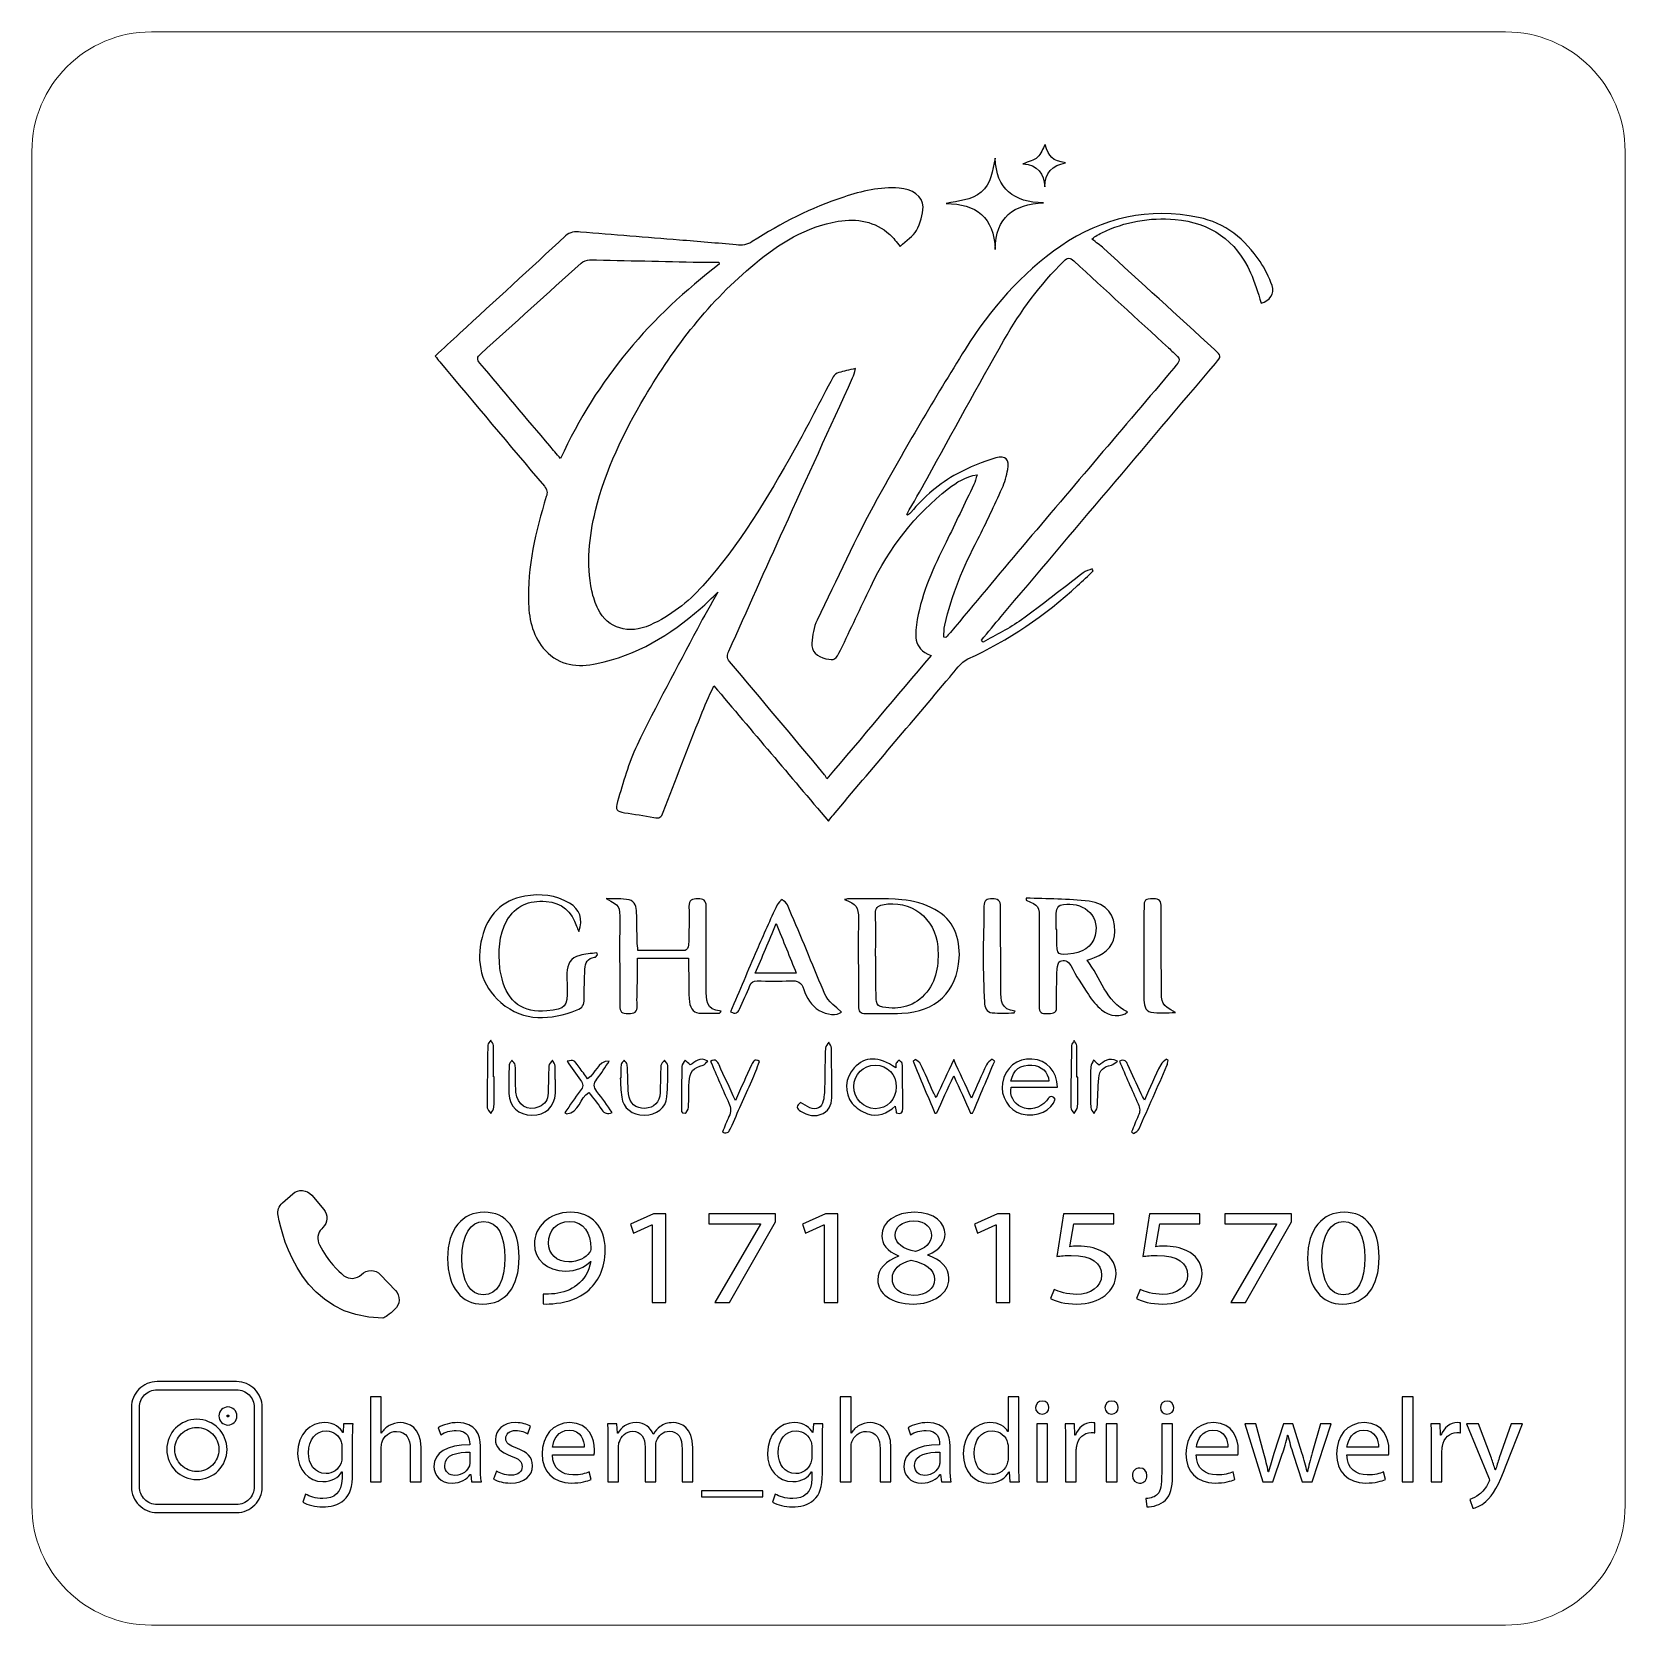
# Model space of a CAD drawing. Header units: millimetres. Extents: x 21.5 to 61.5, y -44 to -4.
import ezdxf

# ---------------------------------------------------------------- set-up
doc = ezdxf.new("R2010")
doc.units = ezdxf.units.MM
doc.header["$MEASUREMENT"] = 0
doc.layers.add('Layer 1', color=7, linetype='Continuous')

msp = doc.modelspace()

# ---------------------------------------------------------------- linework, layer by layer
at = {"layer": 'Layer 1', "color": 250, "lineweight": 18}
msp.add_open_spline([(24.4693, -4.0222), (24.4693, -4.0222), (58.4693, -4.0222), (58.4693, -4.0222), (60.1216, -4.0222), (61.4693, -5.3699), (61.4693, -7.0222), (61.4693, -7.0222), (61.4693, -41.0222), (61.4693, -41.0222), (61.4693, -42.6745), (60.1216, -44.0222), (58.4693, -44.0222), (58.4693, -44.0222), (24.4693, -44.0222), (24.4693, -44.0222), (22.817, -44.0222), (21.4693, -42.6745), (21.4693, -41.0222), (21.4693, -41.0222), (21.4693, -7.0222), (21.4693, -7.0222), (21.4693, -5.3699), (22.817, -4.0222), (24.4693, -4.0222)], degree=3, knots=[0, 0, 0, 0, 0.125, 0.125, 0.125, 0.25, 0.25, 0.25, 0.375, 0.375, 0.375, 0.5, 0.5, 0.5, 0.625, 0.625, 0.625, 0.75, 0.75, 0.75, 0.875, 0.875, 0.875, 1, 1, 1, 1], dxfattribs=at)
at = {"layer": 'Layer 1', "color": 250}
for points, knots in [([(46.8689, -8.3173), (46.1138, -8.3456), (45.6676, -8.6711), (45.6526, -9.4839), (45.6256, -8.6673), (45.1734, -8.3418), (44.4193, -8.3302), (44.7313, -8.2615), (45.0539, -8.2596), (45.3039, -8.0474), (45.5601, -7.8294), (45.5792, -7.5118), (45.6541, -7.1922), (45.6801, -7.9743), (46.1208, -8.2988), (46.8689, -8.3173)], [0, 0, 0, 0, 0.2, 0.2, 0.2, 0.4, 0.4, 0.4, 0.6, 0.6, 0.6, 0.8, 0.8, 0.8, 1, 1, 1, 1]), ([(46.906, -6.8487), (47.0057, -7.172), (47.0891, -7.2488), (47.4209, -7.3143), (47.0822, -7.3686), (46.9079, -7.5608), (46.9022, -7.9136), (46.8646, -7.589), (46.7369, -7.3538), (46.3515, -7.3385), (46.497, -7.2754), (46.6329, -7.2504), (46.7181, -7.171), (46.8075, -7.0882), (46.848, -6.9534), (46.906, -6.8487)], [0, 0, 0, 0, 0.2, 0.2, 0.2, 0.4, 0.4, 0.4, 0.6, 0.6, 0.6, 0.8, 0.8, 0.8, 1, 1, 1, 1]), ([(52.3334, -10.833), (52.2434, -10.5697), (52.1772, -10.3088), (52.0675, -10.068), (51.6985, -9.2567), (51.0556, -8.8064), (50.1719, -8.7302), (49.5319, -8.675), (48.9122, -8.7895), (48.3274, -9.0651), (48.276, -9.0892), (48.2283, -9.121), (48.1794, -9.1498), (48.1647, -9.1586), (48.1515, -9.1695), (48.0781, -9.2226), (48.1913, -9.3103), (48.2929, -9.3794), (48.3829, -9.4611), (49.3086, -10.3053), (50.233, -11.151), (51.1572, -11.9974), (51.3375, -12.1626), (51.3369, -12.1639), (51.1832, -12.3455), (49.3911, -14.4627), (47.5984, -16.5797), (45.8063, -18.697), (45.6394, -18.8946), (45.4754, -19.0944), (45.3098, -19.2929), (45.3227, -19.3107), (45.3359, -19.3282), (45.349, -19.3461), (45.6714, -19.1605), (46.0107, -18.9994), (46.3114, -18.7845), (46.8395, -18.4079), (47.3428, -17.9968), (47.8595, -17.6049), (47.9235, -17.5562), (48.0091, -17.5362), (48.0847, -17.5029), (48.0953, -17.5211), (48.106, -17.5393), (48.1167, -17.5575), (47.9859, -17.6786), (47.8555, -17.7999), (47.7244, -17.921), (46.9028, -18.681), (45.9872, -19.2966), (44.9677, -19.7658), (44.7862, -19.8491), (44.6557, -20.0561), (44.5171, -20.2194), (43.5403, -21.37), (42.567, -22.5242), (41.5929, -23.6773), (41.5563, -23.7206), (41.5215, -23.7658), (41.4663, -23.8345), (40.5005, -22.6943), (39.5566, -21.5807), (38.5895, -20.439), (38.471, -20.7093), (38.3575, -20.9482), (38.2609, -21.1935), (37.9439, -21.9981), (37.6297, -22.8043), (37.3226, -23.613), (37.2746, -23.7401), (37.2235, -23.777), (37.0874, -23.7475), (36.8432, -23.6946), (36.5939, -23.6654), (36.3468, -23.6266), (36.1529, -23.5961), (36.1065, -23.5513), (36.1703, -23.3481), (36.3192, -22.8711), (36.4468, -22.3794), (36.6632, -21.9322), (37.1411, -20.9438), (37.666, -19.9774), (38.1771, -19.0053), (38.3384, -18.6983), (38.5174, -18.4007), (38.6927, -18.0909), (38.5402, -18.2336), (38.3998, -18.3728), (38.2512, -18.5033), (37.4951, -19.1671), (36.6535, -19.6748), (35.6562, -19.882), (35.1765, -19.9818), (34.7159, -19.9351), (34.3618, -19.5538), (34.057, -19.2258), (33.9538, -18.8077), (33.9385, -18.3722), (33.9056, -17.449), (34.116, -16.5634), (34.3841, -15.6895), (34.4167, -15.5832), (34.4076, -15.5152), (34.3361, -15.4305), (33.4577, -14.3906), (32.5832, -13.3474), (31.708, -12.305), (31.672, -12.262), (31.6384, -12.2172), (31.5948, -12.162), (31.8052, -11.967), (32.0081, -11.7776), (32.2122, -11.5894), (33.0969, -10.776), (33.984, -9.965), (34.8639, -9.1463), (34.9817, -9.0366), (35.1028, -9.0362), (35.2401, -9.0475), (36.0683, -9.115), (36.8965, -9.1815), (37.7247, -9.2495), (38.2009, -9.2883), (38.6773, -9.3263), (39.1527, -9.3721), (39.2994, -9.3862), (39.4252, -9.3721), (39.5562, -9.2883), (40.2778, -8.8262), (41.0367, -8.437), (41.8532, -8.1686), (42.3039, -8.0206), (42.762, -7.9121), (43.244, -7.9437), (43.5657, -7.965), (43.8417, -8.1444), (43.8423, -8.4163), (43.8433, -8.6145), (43.7729, -8.8302), (43.6758, -9.0061), (43.5949, -9.1526), (43.4297, -9.2526), (43.2663, -9.4073), (43.1756, -9.3022), (43.1007, -9.1943), (43.006, -9.1093), (42.6341, -8.776), (42.1913, -8.7007), (41.7128, -8.7778), (40.9018, -8.908), (40.2389, -9.3363), (39.6225, -9.8434), (38.4864, -10.7776), (37.6011, -11.9227), (36.8585, -13.1837), (36.3283, -14.0842), (35.8714, -15.0178), (35.6205, -16.0398), (35.4575, -16.7049), (35.3888, -17.3759), (35.5274, -18.0536), (35.5603, -18.2132), (35.6177, -18.3722), (35.6895, -18.5193), (35.9238, -18.9978), (36.4569, -19.1586), (36.9934, -18.915), (37.5036, -18.6833), (37.9398, -18.3461), (38.3126, -17.931), (39.2361, -16.9021), (39.9341, -15.7193), (40.6087, -14.523), (40.9495, -13.9187), (41.2577, -13.2959), (41.5861, -12.6842), (41.6121, -12.6352), (41.6752, -12.5932), (41.73, -12.5756), (41.8523, -12.5364), (41.98, -12.5148), (42.1477, -12.4762), (42.1169, -12.5775), (42.1044, -12.6465), (42.0759, -12.7082), (41.503, -13.9673), (40.926, -15.2244), (40.3544, -16.4841), (39.8887, -17.5107), (39.4289, -18.5406), (38.9658, -19.5685), (38.9238, -19.6616), (38.9094, -19.7385), (38.9874, -19.8306), (39.7849, -20.7754), (40.5773, -21.7241), (41.3706, -22.672), (41.3889, -22.6936), (41.4001, -22.7209), (41.4305, -22.773), (42.3136, -21.7278), (43.1713, -20.7127), (44.043, -19.681), (43.5701, -19.502), (43.6416, -19.1276), (43.699, -18.7789), (43.8141, -18.0856), (44.1163, -17.4578), (44.4221, -16.8325), (44.6573, -16.3518), (44.8887, -15.8689), (45.1189, -15.3857), (45.1509, -15.3179), (45.1656, -15.2417), (45.1976, -15.1404), (44.8991, -15.1931), (44.6861, -15.3311), (44.4849, -15.4866), (43.63, -16.1476), (42.9928, -16.9827), (42.5284, -17.9538), (42.2753, -18.4828), (42.0257, -19.0134), (41.7721, -19.5421), (41.6553, -19.7861), (41.6165, -19.8071), (41.4051, -19.7613), (41.1857, -19.7146), (41.0301, -19.5669), (41.0483, -19.3684), (41.0658, -19.1734), (41.1007, -18.9674), (41.1844, -18.7933), (41.6754, -17.772), (42.1477, -16.7394), (42.6937, -15.7478), (43.3932, -14.4762), (44.1302, -13.2232), (44.9003, -11.993), (45.5321, -10.9839), (46.3064, -10.0836), (47.3004, -9.4016), (48.3516, -8.6803), (49.5115, -8.4226), (50.7615, -8.6813), (51.4259, -8.8186), (51.9292, -9.2319), (52.3052, -9.7889), (52.4303, -9.9745), (52.5319, -10.1827), (52.6065, -10.394), (52.6749, -10.5882), (52.5394, -10.7794), (52.3334, -10.833)], [0, 0, 0, 0, 0.0117647, 0.0117647, 0.0117647, 0.0235294, 0.0235294, 0.0235294, 0.0352941, 0.0352941, 0.0352941, 0.0470588, 0.0470588, 0.0470588, 0.0588235, 0.0588235, 0.0588235, 0.0705882, 0.0705882, 0.0705882, 0.0823529, 0.0823529, 0.0823529, 0.0941176, 0.0941176, 0.0941176, 0.1058824, 0.1058824, 0.1058824, 0.1176471, 0.1176471, 0.1176471, 0.1294118, 0.1294118, 0.1294118, 0.1411765, 0.1411765, 0.1411765, 0.1529412, 0.1529412, 0.1529412, 0.1647059, 0.1647059, 0.1647059, 0.1764706, 0.1764706, 0.1764706, 0.1882353, 0.1882353, 0.1882353, 0.2, 0.2, 0.2, 0.2117647, 0.2117647, 0.2117647, 0.2235294, 0.2235294, 0.2235294, 0.2352941, 0.2352941, 0.2352941, 0.2470588, 0.2470588, 0.2470588, 0.2588235, 0.2588235, 0.2588235, 0.2705882, 0.2705882, 0.2705882, 0.2823529, 0.2823529, 0.2823529, 0.2941176, 0.2941176, 0.2941176, 0.3058824, 0.3058824, 0.3058824, 0.3176471, 0.3176471, 0.3176471, 0.3294118, 0.3294118, 0.3294118, 0.3411765, 0.3411765, 0.3411765, 0.3529412, 0.3529412, 0.3529412, 0.3647059, 0.3647059, 0.3647059, 0.3764706, 0.3764706, 0.3764706, 0.3882353, 0.3882353, 0.3882353, 0.4, 0.4, 0.4, 0.4117647, 0.4117647, 0.4117647, 0.4235294, 0.4235294, 0.4235294, 0.4352941, 0.4352941, 0.4352941, 0.4470588, 0.4470588, 0.4470588, 0.4588235, 0.4588235, 0.4588235, 0.4705882, 0.4705882, 0.4705882, 0.4823529, 0.4823529, 0.4823529, 0.4941176, 0.4941176, 0.4941176, 0.5058824, 0.5058824, 0.5058824, 0.5176471, 0.5176471, 0.5176471, 0.5294118, 0.5294118, 0.5294118, 0.5411765, 0.5411765, 0.5411765, 0.5529412, 0.5529412, 0.5529412, 0.5647059, 0.5647059, 0.5647059, 0.5764706, 0.5764706, 0.5764706, 0.5882353, 0.5882353, 0.5882353, 0.6, 0.6, 0.6, 0.6117647, 0.6117647, 0.6117647, 0.6235294, 0.6235294, 0.6235294, 0.6352941, 0.6352941, 0.6352941, 0.6470588, 0.6470588, 0.6470588, 0.6588235, 0.6588235, 0.6588235, 0.6705882, 0.6705882, 0.6705882, 0.6823529, 0.6823529, 0.6823529, 0.6941176, 0.6941176, 0.6941176, 0.7058824, 0.7058824, 0.7058824, 0.7176471, 0.7176471, 0.7176471, 0.7294118, 0.7294118, 0.7294118, 0.7411765, 0.7411765, 0.7411765, 0.7529412, 0.7529412, 0.7529412, 0.7647059, 0.7647059, 0.7647059, 0.7764706, 0.7764706, 0.7764706, 0.7882353, 0.7882353, 0.7882353, 0.8, 0.8, 0.8, 0.8117647, 0.8117647, 0.8117647, 0.8235294, 0.8235294, 0.8235294, 0.8352941, 0.8352941, 0.8352941, 0.8470588, 0.8470588, 0.8470588, 0.8588235, 0.8588235, 0.8588235, 0.8705882, 0.8705882, 0.8705882, 0.8823529, 0.8823529, 0.8823529, 0.8941176, 0.8941176, 0.8941176, 0.9058824, 0.9058824, 0.9058824, 0.9176471, 0.9176471, 0.9176471, 0.9294118, 0.9294118, 0.9294118, 0.9411765, 0.9411765, 0.9411765, 0.9529412, 0.9529412, 0.9529412, 0.9647059, 0.9647059, 0.9647059, 0.9764706, 0.9764706, 0.9764706, 0.9882353, 0.9882353, 0.9882353, 1, 1, 1, 1]), ([(38.7268, -9.8575), (38.7268, -9.8575), (38.713, -9.8064), (38.713, -9.8064), (38.5556, -9.8064), (38.3982, -9.8096), (38.2411, -9.8061), (37.3183, -9.7858), (36.3957, -9.7622), (35.4731, -9.7466), (35.4017, -9.7456), (35.3129, -9.7791), (35.2593, -9.8268), (34.4164, -10.5844), (33.5791, -11.3482), (32.7371, -12.1068), (32.6453, -12.1896), (32.6377, -12.248), (32.7196, -12.3439), (33.306, -13.0335), (33.8873, -13.7274), (34.4713, -14.4192), (34.5544, -14.5177), (34.6406, -14.6133), (34.7444, -14.7315), (35.65, -12.7406), (37.016, -11.1577), (38.7268, -9.8575)], [0, 0, 0, 0, 0.1111111, 0.1111111, 0.1111111, 0.2222222, 0.2222222, 0.2222222, 0.3333333, 0.3333333, 0.3333333, 0.4444444, 0.4444444, 0.4444444, 0.5555556, 0.5555556, 0.5555556, 0.6666667, 0.6666667, 0.6666667, 0.7777778, 0.7777778, 0.7777778, 0.8888889, 0.8888889, 0.8888889, 1, 1, 1, 1]), ([(43.4328, -16.1373), (43.4406, -16.1435), (43.4488, -16.1498), (43.4566, -16.1561), (43.4841, -16.1326), (43.5153, -16.1122), (43.5385, -16.085), (43.8705, -15.6961), (44.2509, -15.358), (44.6996, -15.1162), (45.0069, -14.9507), (45.3381, -14.819), (45.6721, -14.718), (45.9188, -14.644), (46.0229, -14.7634), (45.9718, -15.0087), (45.9383, -15.169), (45.8953, -15.3314), (45.8282, -15.48), (45.6335, -15.9103), (45.4344, -16.3393), (45.2186, -16.7594), (44.8642, -17.4506), (44.5519, -18.1562), (44.3889, -18.9197), (44.3681, -19.0156), (44.3713, -19.1166), (44.3634, -19.2154), (44.3634, -19.2154), (44.4174, -19.2251), (44.4174, -19.2251), (44.4547, -19.1834), (44.4927, -19.1426), (44.5284, -19.1), (45.1323, -18.3806), (45.7335, -17.6585), (46.3402, -16.9416), (47.6062, -15.4471), (48.8753, -13.9554), (50.1421, -12.4618), (50.3205, -12.2517), (50.3184, -12.2498), (50.1193, -12.062), (50.0819, -12.0269), (50.0446, -11.9917), (50.007, -11.9572), (49.2139, -11.2298), (48.42, -10.5038), (47.6294, -9.7741), (47.5347, -9.6866), (47.4723, -9.6813), (47.3754, -9.7772), (46.7818, -10.3683), (46.2873, -11.0366), (45.8749, -11.7606), (45.2183, -12.9128), (44.5867, -14.0793), (43.9433, -15.2389), (43.7761, -15.5402), (43.603, -15.8381), (43.4328, -16.1373)], [0, 0, 0, 0, 0.05, 0.05, 0.05, 0.1, 0.1, 0.1, 0.15, 0.15, 0.15, 0.2, 0.2, 0.2, 0.25, 0.25, 0.25, 0.3, 0.3, 0.3, 0.35, 0.35, 0.35, 0.4, 0.4, 0.4, 0.45, 0.45, 0.45, 0.5, 0.5, 0.5, 0.55, 0.55, 0.55, 0.6, 0.6, 0.6, 0.65, 0.65, 0.65, 0.7, 0.7, 0.7, 0.75, 0.75, 0.75, 0.8, 0.8, 0.8, 0.85, 0.85, 0.85, 0.9, 0.9, 0.9, 0.95, 0.95, 0.95, 1, 1, 1, 1]), ([(35.1993, -26.6087), (35.1814, -26.565), (35.1603, -26.5227), (35.1459, -26.4779), (35.0242, -26.1042), (34.7746, -25.8865), (34.3777, -25.8542), (33.9569, -25.8197), (33.6125, -25.9548), (33.3961, -26.3337), (33.1823, -26.7074), (33.1866, -27.1182), (33.2218, -27.5299), (33.2297, -27.62), (33.2529, -27.709), (33.2738, -27.7971), (33.4097, -28.3757), (33.8069, -28.6579), (34.3999, -28.5986), (34.8775, -28.5504), (34.917, -28.5058), (34.907, -28.0301), (34.9045, -27.905), (34.9025, -27.7795), (34.9041, -27.6545), (34.9064, -27.4123), (34.9961, -27.2744), (35.2225, -27.2095), (35.3601, -27.1703), (35.5072, -27.1647), (35.6498, -27.144), (35.6564, -27.1612), (35.663, -27.1778), (35.6696, -27.1951), (35.6455, -27.2161), (35.6229, -27.2534), (35.5965, -27.2559), (35.4134, -27.2754), (35.3626, -27.4026), (35.3551, -27.5547), (35.3425, -27.8047), (35.3319, -28.0555), (35.3372, -28.3061), (35.3401, -28.4478), (35.2877, -28.529), (35.1591, -28.5777), (34.4889, -28.8322), (33.8276, -28.8903), (33.2441, -28.3917), (32.7414, -27.9618), (32.6182, -27.3844), (32.7703, -26.7604), (32.907, -26.201), (33.2632, -25.8232), (33.8455, -25.7218), (34.2319, -25.6545), (34.6182, -25.6898), (34.969, -25.8965), (35.2237, -26.0471), (35.3171, -26.2957), (35.1993, -26.6087)], [0, 0, 0, 0, 0.05, 0.05, 0.05, 0.1, 0.1, 0.1, 0.15, 0.15, 0.15, 0.2, 0.2, 0.2, 0.25, 0.25, 0.25, 0.3, 0.3, 0.3, 0.35, 0.35, 0.35, 0.4, 0.4, 0.4, 0.45, 0.45, 0.45, 0.5, 0.5, 0.5, 0.55, 0.55, 0.55, 0.6, 0.6, 0.6, 0.65, 0.65, 0.65, 0.7, 0.7, 0.7, 0.75, 0.75, 0.75, 0.8, 0.8, 0.8, 0.85, 0.85, 0.85, 0.9, 0.9, 0.9, 0.95, 0.95, 0.95, 1, 1, 1, 1]), ([(38.7367, -28.6579), (38.5617, -28.6579), (38.3857, -28.6696), (38.2123, -28.6542), (38.0622, -28.641), (37.9778, -28.5103), (37.9693, -28.292), (37.9586, -28.0189), (37.9606, -27.7451), (37.9577, -27.4714), (37.9571, -27.4102), (37.9577, -27.349), (37.9577, -27.2785), (37.9577, -27.2785), (36.6711, -27.2785), (36.6711, -27.2785), (36.6711, -27.4902), (36.6724, -27.694), (36.6708, -27.8975), (36.6692, -28.0857), (36.6542, -28.2741), (36.6649, -28.4617), (36.6745, -28.6366), (36.5943, -28.668), (36.4409, -28.669), (36.2898, -28.6702), (36.2249, -28.6294), (36.2268, -28.4685), (36.2318, -27.9674), (36.2255, -27.4658), (36.2249, -26.9643), (36.2249, -26.7589), (36.2293, -26.5538), (36.2296, -26.3488), (36.2302, -25.9709), (36.224, -25.9618), (35.8913, -25.7834), (36.0841, -25.7922), (36.2813, -25.7793), (36.4685, -25.8166), (36.6156, -25.8461), (36.6439, -26.001), (36.6498, -26.1352), (36.6604, -26.3745), (36.6601, -26.6138), (36.6667, -26.853), (36.6689, -26.926), (36.6784, -26.9982), (36.6856, -27.0879), (37.0894, -27.0879), (37.4814, -27.0906), (37.873, -27.0822), (37.9032, -27.0816), (37.9553, -27.0003), (37.9568, -26.9552), (37.9668, -26.6306), (37.975, -26.3055), (37.9665, -25.9812), (37.9618, -25.8069), (38.0493, -25.7874), (38.1879, -25.7874), (38.3256, -25.7874), (38.3983, -25.8203), (38.3974, -25.9787), (38.3939, -26.6682), (38.4011, -27.3578), (38.4015, -28.0477), (38.4015, -28.3096), (38.3738, -28.583), (38.7753, -28.6068), (38.7624, -28.6241), (38.7496, -28.6407), (38.7367, -28.6579)], [0, 0, 0, 0, 0.0416667, 0.0416667, 0.0416667, 0.0833333, 0.0833333, 0.0833333, 0.125, 0.125, 0.125, 0.1666667, 0.1666667, 0.1666667, 0.2083333, 0.2083333, 0.2083333, 0.25, 0.25, 0.25, 0.2916667, 0.2916667, 0.2916667, 0.3333333, 0.3333333, 0.3333333, 0.375, 0.375, 0.375, 0.4166667, 0.4166667, 0.4166667, 0.4583333, 0.4583333, 0.4583333, 0.5, 0.5, 0.5, 0.5416667, 0.5416667, 0.5416667, 0.5833333, 0.5833333, 0.5833333, 0.625, 0.625, 0.625, 0.6666667, 0.6666667, 0.6666667, 0.7083333, 0.7083333, 0.7083333, 0.75, 0.75, 0.75, 0.7916667, 0.7916667, 0.7916667, 0.8333333, 0.8333333, 0.8333333, 0.875, 0.875, 0.875, 0.9166667, 0.9166667, 0.9166667, 0.9583333, 0.9583333, 0.9583333, 1, 1, 1, 1]), ([(39.0108, -28.6232), (39.2331, -28.1001), (39.4485, -27.5871), (39.6693, -27.0766), (39.8342, -26.6955), (40.0042, -26.3164), (40.1782, -25.9395), (40.2033, -25.885), (40.2629, -25.8464), (40.3065, -25.8006), (40.351, -25.847), (40.4137, -25.8856), (40.4376, -25.941), (40.7229, -26.6106), (41.0057, -27.281), (41.2824, -27.9543), (41.43, -28.3133), (41.4241, -28.3158), (41.7978, -28.6306), (41.6865, -28.725), (41.4247, -28.7028), (41.2353, -28.5877), (41.0334, -28.4654), (40.9161, -28.277), (40.8505, -28.0621), (40.7953, -27.8806), (40.6919, -27.8351), (40.5137, -27.8449), (40.2356, -27.8599), (39.9559, -27.8521), (39.6769, -27.847), (39.5843, -27.8455), (39.5329, -27.8755), (39.4969, -27.9631), (39.4144, -28.1628), (39.3202, -28.3576), (39.2337, -28.5554), (39.1933, -28.6479), (39.14, -28.6965), (39.0108, -28.6232)], [0, 0, 0, 0, 0.0769231, 0.0769231, 0.0769231, 0.1538462, 0.1538462, 0.1538462, 0.2307692, 0.2307692, 0.2307692, 0.3076923, 0.3076923, 0.3076923, 0.3846154, 0.3846154, 0.3846154, 0.4615385, 0.4615385, 0.4615385, 0.5384615, 0.5384615, 0.5384615, 0.6153846, 0.6153846, 0.6153846, 0.6923077, 0.6923077, 0.6923077, 0.7692308, 0.7692308, 0.7692308, 0.8461538, 0.8461538, 0.8461538, 0.9230769, 0.9230769, 0.9230769, 1, 1, 1, 1]), ([(41.8745, -25.8065), (41.9055, -25.8008), (41.9362, -25.7901), (41.9669, -25.7905), (42.4166, -25.7926), (42.8688, -25.7675), (43.3144, -25.8096), (43.5953, -25.8362), (43.8889, -25.9221), (44.1376, -26.0551), (44.6136, -26.3088), (44.7785, -26.7657), (44.7512, -27.2802), (44.707, -28.109), (44.146, -28.6378), (43.3128, -28.6603), (43.0118, -28.6688), (42.7098, -28.6578), (42.4084, -28.6669), (42.2642, -28.671), (42.2197, -28.6105), (42.22, -28.476), (42.2216, -27.8898), (42.2171, -27.3038), (42.2162, -26.718), (42.2162, -26.5756), (42.2257, -26.4336), (42.2237, -26.2913), (42.2197, -25.9855), (42.1673, -25.9184), (41.8745, -25.8065)], [0, 0, 0, 0, 0.1, 0.1, 0.1, 0.2, 0.2, 0.2, 0.3, 0.3, 0.3, 0.4, 0.4, 0.4, 0.5, 0.5, 0.5, 0.6, 0.6, 0.6, 0.7, 0.7, 0.7, 0.8, 0.8, 0.8, 0.9, 0.9, 0.9, 1, 1, 1, 1]), ([(42.6527, -27.2266), (42.6527, -27.2266), (42.6612, -27.2266), (42.6612, -27.2266), (42.6612, -27.5907), (42.6574, -27.9551), (42.6653, -28.3192), (42.6668, -28.3778), (42.7111, -28.4766), (42.7521, -28.4866), (43.1773, -28.5882), (43.5693, -28.5267), (43.8804, -28.1934), (44.1971, -27.8545), (44.2423, -27.4321), (44.2105, -26.9965), (44.1576, -26.269), (43.5229, -25.7898), (42.8281, -25.9369), (42.6994, -25.9639), (42.6467, -26.0146), (42.6499, -26.1511), (42.6587, -26.5095), (42.6527, -26.8679), (42.6527, -27.2266)], [0, 0, 0, 0, 0.125, 0.125, 0.125, 0.25, 0.25, 0.25, 0.375, 0.375, 0.375, 0.5, 0.5, 0.5, 0.625, 0.625, 0.625, 0.75, 0.75, 0.75, 0.875, 0.875, 0.875, 1, 1, 1, 1]), ([(46.13, -28.653), (45.9459, -28.653), (45.7596, -28.6678), (45.5775, -28.6481), (45.4398, -28.6333), (45.3877, -28.5094), (45.3827, -28.3825), (45.3683, -28.0014), (45.3536, -27.6204), (45.3526, -27.2394), (45.352, -26.818), (45.3708, -26.3971), (45.3711, -25.9757), (45.3714, -25.8189), (45.4426, -25.7854), (45.5812, -25.7879), (45.7189, -25.7904), (45.7901, -25.8242), (45.7895, -25.981), (45.7866, -26.6188), (45.7945, -27.2563), (45.7976, -27.8942), (45.7979, -27.9566), (45.7967, -28.0193), (45.7961, -28.082), (45.7932, -28.3329), (45.8008, -28.5771), (46.1557, -28.605), (46.1473, -28.6208), (46.1385, -28.6368), (46.13, -28.653)], [0, 0, 0, 0, 0.1, 0.1, 0.1, 0.2, 0.2, 0.2, 0.3, 0.3, 0.3, 0.4, 0.4, 0.4, 0.5, 0.5, 0.5, 0.6, 0.6, 0.6, 0.7, 0.7, 0.7, 0.8, 0.8, 0.8, 0.9, 0.9, 0.9, 1, 1, 1, 1]), ([(46.4336, -25.7679), (46.9594, -25.7917), (47.4894, -25.7829), (48.0099, -25.8491), (48.4596, -25.9065), (48.6656, -26.195), (48.6593, -26.6105), (48.6549, -26.9118), (48.4702, -27.1474), (48.1475, -27.2627), (48.0958, -27.2812), (48.0434, -27.2985), (47.9603, -27.3274), (48.3129, -27.7691), (48.4178, -28.3697), (48.9792, -28.6281), (48.8281, -28.7629), (48.5235, -28.7494), (48.325, -28.5778), (48.1977, -28.4684), (48.0877, -28.3323), (47.9933, -28.1925), (47.8343, -27.957), (47.6853, -27.7137), (47.5492, -27.4641), (47.4825, -27.3418), (47.3872, -27.3132), (47.2836, -27.3524), (47.2401, -27.369), (47.2125, -27.4766), (47.2099, -27.5443), (47.198, -27.8626), (47.1896, -28.1818), (47.1949, -28.5002), (47.1986, -28.697), (47.0704, -28.6582), (46.9547, -28.6666), (46.8249, -28.6757), (46.7553, -28.645), (46.7569, -28.4926), (46.7628, -27.7754), (46.759, -27.0579), (46.7606, -26.3408), (46.7616, -25.9705), (46.7515, -25.9522), (46.4301, -25.8256), (46.4313, -25.8065), (46.4322, -25.787), (46.4336, -25.7679)], [0, 0, 0, 0, 0.0625, 0.0625, 0.0625, 0.125, 0.125, 0.125, 0.1875, 0.1875, 0.1875, 0.25, 0.25, 0.25, 0.3125, 0.3125, 0.3125, 0.375, 0.375, 0.375, 0.4375, 0.4375, 0.4375, 0.5, 0.5, 0.5, 0.5625, 0.5625, 0.5625, 0.625, 0.625, 0.625, 0.6875, 0.6875, 0.6875, 0.75, 0.75, 0.75, 0.8125, 0.8125, 0.8125, 0.875, 0.875, 0.875, 0.9375, 0.9375, 0.9375, 1, 1, 1, 1]), ([(47.1883, -26.5591), (47.1883, -26.5591), (47.199, -26.5591), (47.199, -26.5591), (47.199, -26.6441), (47.1977, -26.7293), (47.1993, -26.8143), (47.2065, -27.2154), (47.2068, -27.2154), (47.6176, -27.1605), (47.9381, -27.1176), (48.1629, -26.8933), (48.1849, -26.5989), (48.2232, -26.078), (47.7113, -25.8287), (47.2871, -25.9504), (47.2435, -25.9629), (47.1974, -26.0458), (47.193, -26.0996), (47.1801, -26.2521), (47.1883, -26.406), (47.1883, -26.5591)], [0, 0, 0, 0, 0.1428571, 0.1428571, 0.1428571, 0.2857143, 0.2857143, 0.2857143, 0.4285714, 0.4285714, 0.4285714, 0.5714286, 0.5714286, 0.5714286, 0.7142857, 0.7142857, 0.7142857, 0.8571429, 0.8571429, 0.8571429, 1, 1, 1, 1]), ([(50.1814, -28.6423), (49.9603, -28.6423), (49.7559, -28.6712), (49.564, -28.6336), (49.4022, -28.6016), (49.3893, -28.4244), (49.3874, -28.2802), (49.3817, -27.8528), (49.3815, -27.4257), (49.3821, -26.9986), (49.3827, -26.6681), (49.3874, -26.3375), (49.3909, -26.0074), (49.393, -25.8054), (49.4129, -25.7962), (49.6208, -25.7862), (49.785, -25.7781), (49.8214, -25.8506), (49.8205, -25.9994), (49.8177, -26.6658), (49.8261, -27.3325), (49.8261, -27.9988), (49.8261, -28.436), (49.8224, -28.436), (50.1814, -28.6423)], [0, 0, 0, 0, 0.125, 0.125, 0.125, 0.25, 0.25, 0.25, 0.375, 0.375, 0.375, 0.5, 0.5, 0.5, 0.625, 0.625, 0.625, 0.75, 0.75, 0.75, 0.875, 0.875, 0.875, 1, 1, 1, 1]), ([(40.1585, -26.4106), (39.9706, -26.8539), (39.8029, -27.2506), (39.6307, -27.6577), (39.6307, -27.6577), (40.6599, -27.6577), (40.6599, -27.6577), (40.494, -27.2453), (40.3362, -26.8527), (40.1585, -26.4106)], [0, 0, 0, 0, 0.3333333, 0.3333333, 0.3333333, 0.6666667, 0.6666667, 0.6666667, 1, 1, 1, 1]), ([(33.0736, -30.254), (33.0736, -30.5096), (33.0783, -30.7655), (33.0697, -31.0208), (33.0679, -31.074), (33.018, -31.1258), (32.9901, -31.1782), (32.9597, -31.1292), (32.9036, -31.0803), (32.9033, -31.0311), (32.9008, -30.5087), (32.9051, -29.9859), (32.9145, -29.4635), (32.9152, -29.4215), (32.9644, -29.3801), (32.9913, -29.3387), (33.0145, -29.3826), (33.0569, -29.4258), (33.0582, -29.4701), (33.0644, -29.7313), (33.061, -29.9929), (33.061, -30.254), (33.061, -30.254), (33.0736, -30.254), (33.0736, -30.254)], [0, 0, 0, 0, 0.125, 0.125, 0.125, 0.25, 0.25, 0.25, 0.375, 0.375, 0.375, 0.5, 0.5, 0.5, 0.625, 0.625, 0.625, 0.75, 0.75, 0.75, 0.875, 0.875, 0.875, 1, 1, 1, 1]), ([(40.7655, -30.902), (40.8505, -30.9494), (40.9216, -30.9977), (40.9991, -31.0309), (41.1571, -31.0989), (41.3045, -31.0315), (41.3393, -30.8622), (41.3675, -30.7249), (41.3697, -30.5812), (41.3735, -30.4395), (41.3817, -30.1385), (41.3794, -29.8371), (41.3917, -29.5361), (41.3938, -29.484), (41.4478, -29.4335), (41.4779, -29.3827), (41.4999, -29.4332), (41.5397, -29.4837), (41.5409, -29.5345), (41.5494, -29.9268), (41.55, -30.3191), (41.5544, -30.7117), (41.5566, -30.9033), (41.5205, -31.0808), (41.3327, -31.1754), (41.1361, -31.2742), (40.9467, -31.2275), (40.767, -31.1165), (40.6604, -31.0504), (40.6566, -30.9829), (40.7655, -30.902)], [0, 0, 0, 0, 0.1, 0.1, 0.1, 0.2, 0.2, 0.2, 0.3, 0.3, 0.3, 0.4, 0.4, 0.4, 0.5, 0.5, 0.5, 0.6, 0.6, 0.6, 0.7, 0.7, 0.7, 0.8, 0.8, 0.8, 0.9, 0.9, 0.9, 1, 1, 1, 1]), ([(47.7261, -30.262), (47.7261, -30.5122), (47.7317, -30.7628), (47.722, -31.0127), (47.7198, -31.0691), (47.6646, -31.1234), (47.6339, -31.1789), (47.6044, -31.1268), (47.5496, -31.0748), (47.5496, -31.0231), (47.5514, -30.5053), (47.5615, -29.9876), (47.574, -29.4706), (47.5753, -29.4291), (47.6151, -29.3887), (47.6373, -29.3479), (47.6599, -29.3912), (47.7009, -29.4335), (47.7019, -29.4771), (47.7079, -29.7386), (47.705, -30.0005), (47.705, -30.262), (47.705, -30.262), (47.7261, -30.262), (47.7261, -30.262)], [0, 0, 0, 0, 0.125, 0.125, 0.125, 0.25, 0.25, 0.25, 0.375, 0.375, 0.375, 0.5, 0.5, 0.5, 0.625, 0.625, 0.625, 0.75, 0.75, 0.75, 0.875, 0.875, 0.875, 1, 1, 1, 1]), ([(34.6142, -30.3266), (34.6142, -30.4402), (34.6201, -30.5546), (34.6132, -30.6674), (34.5922, -31.0114), (34.3646, -31.2222), (34.0249, -31.2185), (33.6897, -31.2144), (33.4593, -31.0065), (33.4451, -30.674), (33.4348, -30.4361), (33.4451, -30.1968), (33.4545, -29.9581), (33.4561, -29.918), (33.4978, -29.8794), (33.5214, -29.8402), (33.5502, -29.881), (33.6017, -29.9205), (33.6038, -29.9628), (33.6164, -30.1896), (33.6079, -30.4178), (33.623, -30.6446), (33.644, -30.9597), (33.924, -31.1344), (34.2006, -31.0139), (34.3511, -30.9484), (34.4279, -30.8302), (34.4317, -30.6672), (34.4377, -30.4395), (34.4354, -30.2122), (34.4496, -29.9851), (34.4524, -29.9343), (34.5076, -29.8866), (34.5389, -29.8371), (34.5621, -29.887), (34.601, -29.9349), (34.6054, -29.986), (34.6158, -30.0986), (34.6085, -30.213), (34.6085, -30.3266), (34.6085, -30.3266), (34.6142, -30.3266), (34.6142, -30.3266)], [0, 0, 0, 0, 0.0714286, 0.0714286, 0.0714286, 0.1428571, 0.1428571, 0.1428571, 0.2142857, 0.2142857, 0.2142857, 0.2857143, 0.2857143, 0.2857143, 0.3571429, 0.3571429, 0.3571429, 0.4285714, 0.4285714, 0.4285714, 0.5, 0.5, 0.5, 0.5714286, 0.5714286, 0.5714286, 0.6428571, 0.6428571, 0.6428571, 0.7142857, 0.7142857, 0.7142857, 0.7857143, 0.7857143, 0.7857143, 0.8571429, 0.8571429, 0.8571429, 0.9285714, 0.9285714, 0.9285714, 1, 1, 1, 1]), ([(36.0406, -31.1531), (35.9186, -31.2058), (35.8446, -31.1763), (35.7791, -31.0826), (35.6753, -30.9339), (35.5624, -30.7915), (35.4536, -30.6467), (35.2247, -30.7866), (35.2081, -31.1522), (34.8942, -31.1889), (34.8797, -31.1767), (34.8653, -31.1644), (34.8512, -31.1525), (34.9794, -30.9703), (35.1011, -30.7828), (35.2385, -30.6082), (35.314, -30.5115), (35.3206, -30.4401), (35.2444, -30.3416), (35.1274, -30.1901), (35.024, -30.0277), (34.9121, -29.8662), (35.0726, -29.8229), (35.0722, -29.8233), (35.2071, -30.0107), (35.2789, -30.1111), (35.3532, -30.2096), (35.4228, -30.304), (35.6386, -30.1786), (35.6537, -29.8634), (35.9644, -29.8615), (35.8622, -30.013), (35.7672, -30.1704), (35.6549, -30.314), (35.5671, -30.4266), (35.5658, -30.5131), (35.6565, -30.625), (35.7913, -30.7919), (35.9098, -30.9715), (36.0406, -31.1531)], [0, 0, 0, 0, 0.0769231, 0.0769231, 0.0769231, 0.1538462, 0.1538462, 0.1538462, 0.2307692, 0.2307692, 0.2307692, 0.3076923, 0.3076923, 0.3076923, 0.3846154, 0.3846154, 0.3846154, 0.4615385, 0.4615385, 0.4615385, 0.5384615, 0.5384615, 0.5384615, 0.6153846, 0.6153846, 0.6153846, 0.6923077, 0.6923077, 0.6923077, 0.7692308, 0.7692308, 0.7692308, 0.8461538, 0.8461538, 0.8461538, 0.9230769, 0.9230769, 0.9230769, 1, 1, 1, 1]), ([(36.2563, -30.2874), (36.2563, -30.1736), (36.2495, -30.0588), (36.2604, -29.9459), (36.2639, -29.909), (36.3146, -29.8763), (36.3435, -29.8418), (36.3689, -29.8782), (36.4141, -29.9136), (36.4166, -29.9515), (36.4316, -30.1955), (36.4289, -30.441), (36.4486, -30.685), (36.4677, -30.9211), (36.6352, -31.0604), (36.86, -31.0488), (37.0908, -31.0371), (37.2322, -30.8938), (37.2419, -30.654), (37.2507, -30.4263), (37.2491, -30.1984), (37.2633, -29.971), (37.2661, -29.9246), (37.3187, -29.8813), (37.3482, -29.8368), (37.378, -29.8829), (37.4332, -29.9293), (37.4336, -29.976), (37.4351, -30.2372), (37.4369, -30.5), (37.4129, -30.7596), (37.3865, -31.0416), (37.1538, -31.2181), (36.8481, -31.2178), (36.5383, -31.2175), (36.316, -31.0453), (36.277, -30.7637), (36.2557, -30.6066), (36.251, -30.447), (36.2391, -30.2883), (36.2448, -30.2881), (36.2504, -30.2877), (36.2563, -30.2874)], [0, 0, 0, 0, 0.0714286, 0.0714286, 0.0714286, 0.1428571, 0.1428571, 0.1428571, 0.2142857, 0.2142857, 0.2142857, 0.2857143, 0.2857143, 0.2857143, 0.3571429, 0.3571429, 0.3571429, 0.4285714, 0.4285714, 0.4285714, 0.5, 0.5, 0.5, 0.5714286, 0.5714286, 0.5714286, 0.6428571, 0.6428571, 0.6428571, 0.7142857, 0.7142857, 0.7142857, 0.7857143, 0.7857143, 0.7857143, 0.8571429, 0.8571429, 0.8571429, 0.9285714, 0.9285714, 0.9285714, 1, 1, 1, 1]), ([(37.9997, -29.9594), (38.1173, -29.8779), (38.2318, -29.7431), (38.4409, -29.8603), (38.397, -29.8995), (38.3663, -29.9494), (38.3252, -29.9603), (38.0659, -30.03), (37.9809, -30.1212), (37.9674, -30.3919), (37.9568, -30.6017), (37.9652, -30.8123), (37.9533, -31.0221), (37.9502, -31.0752), (37.9073, -31.1649), (37.8721, -31.1698), (37.7536, -31.1881), (37.7796, -31.083), (37.7796, -31.0165), (37.779, -30.6754), (37.7793, -30.3345), (37.7887, -29.9939), (37.7903, -29.9406), (37.8401, -29.8889), (37.8677, -29.8365), (37.9075, -29.8735), (37.9471, -29.9105), (37.9997, -29.9594)], [0, 0, 0, 0, 0.1111111, 0.1111111, 0.1111111, 0.2222222, 0.2222222, 0.2222222, 0.3333333, 0.3333333, 0.3333333, 0.4444444, 0.4444444, 0.4444444, 0.5555556, 0.5555556, 0.5555556, 0.6666667, 0.6666667, 0.6666667, 0.7777778, 0.7777778, 0.7777778, 0.8888889, 0.8888889, 0.8888889, 1, 1, 1, 1]), ([(39.7393, -29.8715), (39.6734, -30.0337), (39.611, -30.1964), (39.541, -30.3563), (39.3676, -30.7517), (39.1914, -31.1459), (39.0152, -31.5401), (38.9807, -31.6172), (38.9481, -31.7047), (38.8085, -31.642), (38.8622, -31.5115), (38.9098, -31.3805), (38.97, -31.2547), (39.0262, -31.1378), (39.0224, -31.0343), (38.9675, -30.9148), (38.8085, -30.5705), (38.6617, -30.2205), (38.5081, -29.8681), (38.6361, -29.7954), (38.6803, -29.8666), (38.721, -29.9559), (38.8524, -30.2437), (38.986, -30.5306), (39.1325, -30.8474), (39.2761, -30.5306), (39.4062, -30.2428), (39.5373, -29.9555), (39.5734, -29.8771), (39.6081, -29.7915), (39.7393, -29.8715)], [0, 0, 0, 0, 0.1, 0.1, 0.1, 0.2, 0.2, 0.2, 0.3, 0.3, 0.3, 0.4, 0.4, 0.4, 0.5, 0.5, 0.5, 0.6, 0.6, 0.6, 0.7, 0.7, 0.7, 0.8, 0.8, 0.8, 0.9, 0.9, 0.9, 1, 1, 1, 1]), ([(43.1565, -30.0315), (43.1612, -29.9801), (43.1569, -29.9431), (43.1697, -29.9146), (43.1832, -29.8848), (43.2136, -29.8631), (43.2371, -29.8377), (43.2657, -29.865), (43.3149, -29.8898), (43.3199, -29.9211), (43.3334, -30.0049), (43.3293, -30.0911), (43.3299, -30.1767), (43.3315, -30.4665), (43.3309, -30.7565), (43.3346, -31.0466), (43.3359, -31.1601), (43.2945, -31.2062), (43.1713, -31.1632), (43.1641, -31.1174), (43.1565, -31.0682), (43.1452, -30.9951), (42.9358, -31.1736), (42.7037, -31.2767), (42.4485, -31.1855), (42.3064, -31.1346), (42.1634, -31.0375), (42.0653, -30.9226), (41.8511, -30.6718), (41.8862, -30.2692), (42.1138, -30.0318), (42.3945, -29.7383), (42.7175, -29.7339), (43.1565, -30.0315)], [0, 0, 0, 0, 0.0909091, 0.0909091, 0.0909091, 0.1818182, 0.1818182, 0.1818182, 0.2727273, 0.2727273, 0.2727273, 0.3636364, 0.3636364, 0.3636364, 0.4545455, 0.4545455, 0.4545455, 0.5454545, 0.5454545, 0.5454545, 0.6363636, 0.6363636, 0.6363636, 0.7272727, 0.7272727, 0.7272727, 0.8181818, 0.8181818, 0.8181818, 0.9090909, 0.9090909, 0.9090909, 1, 1, 1, 1]), ([(42.645, -29.9622), (42.3441, -29.9603), (42.1054, -30.1993), (42.1054, -30.5028), (42.1057, -30.7982), (42.3556, -31.0572), (42.6397, -31.0566), (42.9417, -31.056), (43.1688, -30.8224), (43.1713, -30.5094), (43.1737, -30.1983), (42.9483, -29.9641), (42.645, -29.9622)], [0, 0, 0, 0, 0.25, 0.25, 0.25, 0.5, 0.5, 0.5, 0.75, 0.75, 0.75, 1, 1, 1, 1]), ([(44.6126, -30.2295), (44.4593, -30.5675), (44.3234, -30.8658), (44.188, -31.164), (44.1717, -31.1656), (44.1551, -31.1668), (44.1385, -31.1681), (43.9566, -30.734), (43.7744, -30.3004), (43.5922, -29.8664), (43.6113, -29.851), (43.6298, -29.8354), (43.6487, -29.8196), (43.6945, -29.8588), (43.7593, -29.889), (43.7832, -29.9388), (43.8938, -30.1699), (43.9927, -30.406), (44.0964, -30.6403), (44.1143, -30.6802), (44.1369, -30.7178), (44.1686, -30.7777), (44.3162, -30.46), (44.4543, -30.1627), (44.6117, -29.8247), (44.7681, -30.1605), (44.9073, -30.46), (45.0604, -30.7886), (45.1937, -30.4914), (45.3103, -30.221), (45.437, -29.9554), (45.4636, -29.8996), (45.5286, -29.8626), (45.5756, -29.8169), (45.5978, -29.8322), (45.6198, -29.8479), (45.6415, -29.8635), (45.457, -30.2976), (45.2724, -30.7315), (45.088, -31.165), (45.0711, -31.1658), (45.0538, -31.1668), (45.0372, -31.1674), (44.9008, -30.8664), (44.7644, -30.5654), (44.6126, -30.2295)], [0, 0, 0, 0, 0.0666667, 0.0666667, 0.0666667, 0.1333333, 0.1333333, 0.1333333, 0.2, 0.2, 0.2, 0.2666667, 0.2666667, 0.2666667, 0.3333333, 0.3333333, 0.3333333, 0.4, 0.4, 0.4, 0.4666667, 0.4666667, 0.4666667, 0.5333333, 0.5333333, 0.5333333, 0.6, 0.6, 0.6, 0.6666667, 0.6666667, 0.6666667, 0.7333333, 0.7333333, 0.7333333, 0.8, 0.8, 0.8, 0.8666667, 0.8666667, 0.8666667, 0.9333333, 0.9333333, 0.9333333, 1, 1, 1, 1]), ([(47.2182, -30.5189), (47.2182, -30.5189), (46.0526, -30.5189), (46.0526, -30.5189), (46.0153, -30.7371), (46.1147, -30.9206), (46.3097, -31.0124), (46.5185, -31.1113), (46.7767, -31.0504), (46.9403, -30.8576), (47.0052, -30.781), (47.0579, -30.691), (47.1577, -30.8149), (47.083, -31.0934), (46.7067, -31.2919), (46.3097, -31.1852), (46.0005, -31.1021), (45.7763, -30.7371), (45.8344, -30.412), (45.9036, -30.025), (46.2022, -29.7829), (46.5782, -29.8096), (46.9513, -29.8359), (47.2131, -30.116), (47.2182, -30.5189)], [0, 0, 0, 0, 0.125, 0.125, 0.125, 0.25, 0.25, 0.25, 0.375, 0.375, 0.375, 0.5, 0.5, 0.5, 0.625, 0.625, 0.625, 0.75, 0.75, 0.75, 0.875, 0.875, 0.875, 1, 1, 1, 1]), ([(47.0031, -30.3634), (46.9867, -30.1386), (46.8137, -29.9779), (46.5747, -29.9633), (46.2872, -29.945), (46.1021, -30.084), (46.051, -30.3634), (46.051, -30.3634), (47.0031, -30.3634), (47.0031, -30.3634)], [0, 0, 0, 0, 0.3333333, 0.3333333, 0.3333333, 0.6666667, 0.6666667, 0.6666667, 1, 1, 1, 1]), ([(48.2669, -29.9674), (48.3782, -29.8649), (48.5001, -29.7614), (48.7241, -29.862), (48.6579, -29.9066), (48.6193, -29.9507), (48.5736, -29.9599), (48.3726, -30), (48.2735, -30.0834), (48.2528, -30.2938), (48.2292, -30.5359), (48.2337, -30.7808), (48.2154, -31.0239), (48.2113, -31.0765), (48.1631, -31.1261), (48.1352, -31.1772), (48.1057, -31.1267), (48.0518, -31.0769), (48.0512, -31.0258), (48.0446, -30.6852), (48.0461, -30.3443), (48.0533, -30.0038), (48.0545, -29.9474), (48.0985, -29.8918), (48.1226, -29.836), (48.1662, -29.8755), (48.2092, -29.915), (48.2669, -29.9674)], [0, 0, 0, 0, 0.1111111, 0.1111111, 0.1111111, 0.2222222, 0.2222222, 0.2222222, 0.3333333, 0.3333333, 0.3333333, 0.4444444, 0.4444444, 0.4444444, 0.5555556, 0.5555556, 0.5555556, 0.6666667, 0.6666667, 0.6666667, 0.7777778, 0.7777778, 0.7777778, 0.8888889, 0.8888889, 0.8888889, 1, 1, 1, 1]), ([(48.7713, -29.863), (48.9076, -29.7986), (48.9488, -29.8758), (48.986, -29.9558), (49.0983, -30.1978), (49.209, -30.4412), (49.3213, -30.6836), (49.3419, -30.7288), (49.3661, -30.7721), (49.4018, -30.8423), (49.5439, -30.5284), (49.6713, -30.238), (49.8086, -29.9527), (49.8359, -29.8965), (49.9023, -29.8592), (49.9509, -29.8134), (49.9663, -29.8253), (49.9813, -29.8376), (49.997, -29.8495), (49.9866, -29.8906), (49.9823, -29.9345), (49.9657, -29.9724), (49.7339, -30.5033), (49.5025, -31.0342), (49.2649, -31.5623), (49.2423, -31.6122), (49.1764, -31.6426), (49.1306, -31.682), (49.114, -31.668), (49.097, -31.6538), (49.0798, -31.6397), (49.1344, -31.5058), (49.1836, -31.3698), (49.2454, -31.2393), (49.2955, -31.133), (49.293, -31.0411), (49.2432, -30.9326), (49.0814, -30.5829), (48.9312, -30.228), (48.7713, -29.863)], [0, 0, 0, 0, 0.0769231, 0.0769231, 0.0769231, 0.1538462, 0.1538462, 0.1538462, 0.2307692, 0.2307692, 0.2307692, 0.3076923, 0.3076923, 0.3076923, 0.3846154, 0.3846154, 0.3846154, 0.4615385, 0.4615385, 0.4615385, 0.5384615, 0.5384615, 0.5384615, 0.6153846, 0.6153846, 0.6153846, 0.6923077, 0.6923077, 0.6923077, 0.7692308, 0.7692308, 0.7692308, 0.8461538, 0.8461538, 0.8461538, 0.9230769, 0.9230769, 0.9230769, 1, 1, 1, 1]), ([(28.7471, -34.0709), (28.7471, -34.0709), (28.7765, -34.042), (28.7765, -34.042), (28.9011, -33.9191), (28.9105, -33.721), (28.7972, -33.5874), (28.7972, -33.5874), (28.4963, -33.2302), (28.4963, -33.2302), (28.3748, -33.0866), (28.1595, -33.0708), (28.0187, -33.1947), (28.0187, -33.1947), (27.7596, -33.423), (27.7596, -33.423), (27.6706, -33.5014), (27.6301, -33.6202), (27.6521, -33.7372), (27.7691, -34.365), (28.2927, -36.3117), (30.2824, -36.3117), (30.3272, -36.3117), (30.4555, -36.2079), (30.5765, -36.1003), (30.7182, -35.9737), (30.7276, -35.7557), (30.5969, -35.6184), (30.5969, -35.6184), (30.2219, -35.2242), (30.2219, -35.2242), (30.0924, -35.0878), (29.8756, -35.085), (29.7424, -35.2183), (29.6236, -35.3371), (29.4364, -35.3506), (29.3028, -35.249), (29.1419, -35.1267), (28.9233, -34.8987), (28.6897, -34.4747), (28.617, -34.3427), (28.6398, -34.1765), (28.7471, -34.0709)], [0, 0, 0, 0, 0.0714286, 0.0714286, 0.0714286, 0.1428571, 0.1428571, 0.1428571, 0.2142857, 0.2142857, 0.2142857, 0.2857143, 0.2857143, 0.2857143, 0.3571429, 0.3571429, 0.3571429, 0.4285714, 0.4285714, 0.4285714, 0.5, 0.5, 0.5, 0.5714286, 0.5714286, 0.5714286, 0.6428571, 0.6428571, 0.6428571, 0.7142857, 0.7142857, 0.7142857, 0.7857143, 0.7857143, 0.7857143, 0.8571429, 0.8571429, 0.8571429, 0.9285714, 0.9285714, 0.9285714, 1, 1, 1, 1]), ([(33.7017, -34.7858), (33.7017, -35.5436), (33.368, -35.9623), (32.7816, -35.9623), (32.2645, -35.9623), (31.9143, -35.554), (31.9061, -34.8162), (31.9061, -34.0686), (32.289, -33.6569), (32.8265, -33.6569), (33.3844, -33.6569), (33.7017, -34.0754), (33.7017, -34.7858)], [0, 0, 0, 0, 0.25, 0.25, 0.25, 0.5, 0.5, 0.5, 0.75, 0.75, 0.75, 1, 1, 1, 1]), ([(32.2645, -34.8199), (32.2645, -35.3997), (32.4762, -35.7287), (32.802, -35.7287), (33.1683, -35.7287), (33.3436, -35.3687), (33.3436, -34.7993), (33.3436, -34.2505), (33.1767, -33.8902), (32.8061, -33.8902), (32.4925, -33.8902), (32.2645, -34.2125), (32.2645, -34.8199)], [0, 0, 0, 0, 0.25, 0.25, 0.25, 0.5, 0.5, 0.5, 0.75, 0.75, 0.75, 1, 1, 1, 1]), ([(34.3094, -35.7117), (34.3869, -35.7186), (34.4765, -35.7117), (34.5986, -35.7017), (34.8061, -35.6772), (35.0018, -35.6054), (35.1524, -35.4853), (35.3276, -35.3514), (35.4537, -35.1561), (35.5026, -34.8921), (35.5026, -34.8921), (35.4904, -34.8921), (35.4904, -34.8921), (35.3439, -35.0429), (35.1323, -35.132), (34.8673, -35.132), (34.3909, -35.132), (34.0855, -34.8299), (34.0855, -34.4493), (34.0855, -34.0275), (34.448, -33.6569), (34.9896, -33.6569), (35.5311, -33.6569), (35.8651, -34.0275), (35.8651, -34.5967), (35.8651, -35.0874), (35.6694, -35.4305), (35.4089, -35.6431), (35.2053, -35.8112), (34.9244, -35.914), (34.6393, -35.9416), (34.5092, -35.9588), (34.395, -35.9623), (34.3094, -35.9588), (34.3094, -35.9588), (34.3094, -35.7117), (34.3094, -35.7117)], [0, 0, 0, 0, 0.0833333, 0.0833333, 0.0833333, 0.1666667, 0.1666667, 0.1666667, 0.25, 0.25, 0.25, 0.3333333, 0.3333333, 0.3333333, 0.4166667, 0.4166667, 0.4166667, 0.5, 0.5, 0.5, 0.5833333, 0.5833333, 0.5833333, 0.6666667, 0.6666667, 0.6666667, 0.75, 0.75, 0.75, 0.8333333, 0.8333333, 0.8333333, 0.9166667, 0.9166667, 0.9166667, 1, 1, 1, 1]), ([(34.4399, -34.4286), (34.4399, -34.7067), (34.6393, -34.9021), (34.9488, -34.9021), (35.1891, -34.9021), (35.3765, -34.8026), (35.47, -34.6691), (35.4904, -34.6415), (35.5026, -34.607), (35.5026, -34.559), (35.5026, -34.1784), (35.3358, -33.8864), (34.9611, -33.8864), (34.6556, -33.8864), (34.4399, -34.1131), (34.4399, -34.4286)], [0, 0, 0, 0, 0.2, 0.2, 0.2, 0.4, 0.4, 0.4, 0.6, 0.6, 0.6, 0.8, 0.8, 0.8, 1, 1, 1, 1]), ([(37.0386, -33.976), (37.0386, -33.976), (37.0304, -33.976), (37.0304, -33.976), (37.0304, -33.976), (36.5704, -34.1851), (36.5704, -34.1851), (36.5704, -34.1851), (36.5011, -33.9553), (36.5011, -33.9553), (36.5011, -33.9553), (37.0793, -33.6946), (37.0793, -33.6946), (37.0793, -33.6946), (37.3847, -33.6946), (37.3847, -33.6946), (37.3847, -33.6946), (37.3847, -35.9245), (37.3847, -35.9245), (37.3847, -35.9245), (37.0386, -35.9245), (37.0386, -35.9245), (37.0386, -35.9245), (37.0386, -33.976), (37.0386, -33.976)], [0, 0, 0, 0, 0.125, 0.125, 0.125, 0.25, 0.25, 0.25, 0.375, 0.375, 0.375, 0.5, 0.5, 0.5, 0.625, 0.625, 0.625, 0.75, 0.75, 0.75, 0.875, 0.875, 0.875, 1, 1, 1, 1]), ([(40.1383, -33.6946), (40.1383, -33.6946), (40.1383, -33.8937), (40.1383, -33.8937), (40.1383, -33.8937), (38.9859, -35.9244), (38.9859, -35.9244), (38.9859, -35.9244), (38.6156, -35.9244), (38.6156, -35.9244), (38.6156, -35.9244), (39.7638, -33.9516), (39.7638, -33.9516), (39.7638, -33.9516), (39.7638, -33.945), (39.7638, -33.945), (39.7638, -33.945), (38.4688, -33.945), (38.4688, -33.945), (38.4688, -33.945), (38.4688, -33.6946), (38.4688, -33.6946), (38.4688, -33.6946), (40.1383, -33.6946), (40.1383, -33.6946)], [0, 0, 0, 0, 0.125, 0.125, 0.125, 0.25, 0.25, 0.25, 0.375, 0.375, 0.375, 0.5, 0.5, 0.5, 0.625, 0.625, 0.625, 0.75, 0.75, 0.75, 0.875, 0.875, 0.875, 1, 1, 1, 1]), ([(41.3566, -33.976), (41.3566, -33.976), (41.3484, -33.976), (41.3484, -33.976), (41.3484, -33.976), (40.8884, -34.1851), (40.8884, -34.1851), (40.8884, -34.1851), (40.8192, -33.9553), (40.8192, -33.9553), (40.8192, -33.9553), (41.3974, -33.6946), (41.3974, -33.6946), (41.3974, -33.6946), (41.7028, -33.6946), (41.7028, -33.6946), (41.7028, -33.6946), (41.7028, -35.9245), (41.7028, -35.9245), (41.7028, -35.9245), (41.3566, -35.9245), (41.3566, -35.9245), (41.3566, -35.9245), (41.3566, -33.976), (41.3566, -33.976)], [0, 0, 0, 0, 0.125, 0.125, 0.125, 0.25, 0.25, 0.25, 0.375, 0.375, 0.375, 0.5, 0.5, 0.5, 0.625, 0.625, 0.625, 0.75, 0.75, 0.75, 0.875, 0.875, 0.875, 1, 1, 1, 1]), ([(42.7056, -35.3584), (42.7056, -35.0771), (42.905, -34.878), (43.2305, -34.7613), (43.2305, -34.7613), (43.2268, -34.7514), (43.2268, -34.7514), (42.9335, -34.6346), (42.8072, -34.4425), (42.8072, -34.2502), (42.8072, -33.8968), (43.1615, -33.657), (43.6256, -33.657), (44.1387, -33.657), (44.3951, -33.9279), (44.3951, -34.2057), (44.3951, -34.3941), (44.2854, -34.5967), (43.9596, -34.7272), (43.9596, -34.7272), (43.9596, -34.7375), (43.9596, -34.7375), (44.2892, -34.8473), (44.493, -35.0429), (44.493, -35.3138), (44.493, -35.7015), (44.0982, -35.962), (43.5933, -35.962), (43.0392, -35.962), (42.7056, -35.6845), (42.7056, -35.3584)], [0, 0, 0, 0, 0.1, 0.1, 0.1, 0.2, 0.2, 0.2, 0.3, 0.3, 0.3, 0.4, 0.4, 0.4, 0.5, 0.5, 0.5, 0.6, 0.6, 0.6, 0.7, 0.7, 0.7, 0.8, 0.8, 0.8, 0.9, 0.9, 0.9, 1, 1, 1, 1]), ([(43.1452, -34.2298), (43.1452, -34.4528), (43.345, -34.5729), (43.65, -34.6412), (43.878, -34.576), (44.0533, -34.439), (44.0533, -34.2364), (44.0533, -34.058), (43.9269, -33.873), (43.6055, -33.873), (43.3083, -33.873), (43.1452, -34.0376), (43.1452, -34.2298)], [0, 0, 0, 0, 0.25, 0.25, 0.25, 0.5, 0.5, 0.5, 0.75, 0.75, 0.75, 1, 1, 1, 1]), ([(45.6748, -33.976), (45.6748, -33.976), (45.6668, -33.976), (45.6668, -33.976), (45.6668, -33.976), (45.2067, -34.1851), (45.2067, -34.1851), (45.2067, -34.1851), (45.1374, -33.9553), (45.1374, -33.9553), (45.1374, -33.9553), (45.7156, -33.6946), (45.7156, -33.6946), (45.7156, -33.6946), (46.0211, -33.6946), (46.0211, -33.6946), (46.0211, -33.6946), (46.0211, -35.9245), (46.0211, -35.9245), (46.0211, -35.9245), (45.6748, -35.9245), (45.6748, -35.9245), (45.6748, -35.9245), (45.6748, -33.976), (45.6748, -33.976)], [0, 0, 0, 0, 0.125, 0.125, 0.125, 0.25, 0.25, 0.25, 0.375, 0.375, 0.375, 0.5, 0.5, 0.5, 0.625, 0.625, 0.625, 0.75, 0.75, 0.75, 0.875, 0.875, 0.875, 1, 1, 1, 1]), ([(48.6363, -33.9484), (48.6363, -33.9484), (47.6262, -33.9484), (47.6262, -33.9484), (47.6262, -33.9484), (47.5246, -34.5213), (47.5246, -34.5213), (47.5855, -34.5147), (47.6426, -34.5075), (47.7404, -34.5075), (47.9439, -34.5075), (48.1474, -34.5451), (48.3105, -34.6276), (48.518, -34.727), (48.689, -34.9193), (48.689, -35.2005), (48.689, -35.6364), (48.2776, -35.9622), (47.7037, -35.9622), (47.4146, -35.9622), (47.1703, -35.8935), (47.0439, -35.8249), (47.0439, -35.8249), (47.1336, -35.5954), (47.1336, -35.5954), (47.2436, -35.6502), (47.4595, -35.7188), (47.6996, -35.7188), (48.0377, -35.7188), (48.3268, -35.5336), (48.3268, -35.235), (48.3228, -34.9468), (48.0944, -34.7408), (47.5651, -34.7408), (47.4146, -34.7408), (47.2967, -34.7546), (47.1988, -34.765), (47.1988, -34.765), (47.3698, -33.6944), (47.3698, -33.6944), (47.3698, -33.6944), (48.6363, -33.6944), (48.6363, -33.6944), (48.6363, -33.6944), (48.6363, -33.9484), (48.6363, -33.9484)], [0, 0, 0, 0, 0.0666667, 0.0666667, 0.0666667, 0.1333333, 0.1333333, 0.1333333, 0.2, 0.2, 0.2, 0.2666667, 0.2666667, 0.2666667, 0.3333333, 0.3333333, 0.3333333, 0.4, 0.4, 0.4, 0.4666667, 0.4666667, 0.4666667, 0.5333333, 0.5333333, 0.5333333, 0.6, 0.6, 0.6, 0.6666667, 0.6666667, 0.6666667, 0.7333333, 0.7333333, 0.7333333, 0.8, 0.8, 0.8, 0.8666667, 0.8666667, 0.8666667, 0.9333333, 0.9333333, 0.9333333, 1, 1, 1, 1]), ([(50.7951, -33.9484), (50.7951, -33.9484), (49.7851, -33.9484), (49.7851, -33.9484), (49.7851, -33.9484), (49.6835, -34.5213), (49.6835, -34.5213), (49.7443, -34.5147), (49.8013, -34.5075), (49.8992, -34.5075), (50.1027, -34.5075), (50.3062, -34.5451), (50.4692, -34.6276), (50.6769, -34.727), (50.8477, -34.9193), (50.8477, -35.2005), (50.8477, -35.6364), (50.4364, -35.9622), (49.8625, -35.9622), (49.5733, -35.9622), (49.3291, -35.8935), (49.2028, -35.8249), (49.2028, -35.8249), (49.2924, -35.5954), (49.2924, -35.5954), (49.4025, -35.6502), (49.6182, -35.7188), (49.8584, -35.7188), (50.1964, -35.7188), (50.4856, -35.5336), (50.4856, -35.235), (50.4815, -34.9468), (50.2532, -34.7408), (49.7239, -34.7408), (49.5733, -34.7408), (49.4555, -34.7546), (49.3576, -34.765), (49.3576, -34.765), (49.5285, -33.6944), (49.5285, -33.6944), (49.5285, -33.6944), (50.7951, -33.6944), (50.7951, -33.6944), (50.7951, -33.6944), (50.7951, -33.9484), (50.7951, -33.9484)], [0, 0, 0, 0, 0.0666667, 0.0666667, 0.0666667, 0.1333333, 0.1333333, 0.1333333, 0.2, 0.2, 0.2, 0.2666667, 0.2666667, 0.2666667, 0.3333333, 0.3333333, 0.3333333, 0.4, 0.4, 0.4, 0.4666667, 0.4666667, 0.4666667, 0.5333333, 0.5333333, 0.5333333, 0.6, 0.6, 0.6, 0.6666667, 0.6666667, 0.6666667, 0.7333333, 0.7333333, 0.7333333, 0.8, 0.8, 0.8, 0.8666667, 0.8666667, 0.8666667, 0.9333333, 0.9333333, 0.9333333, 1, 1, 1, 1]), ([(53.0926, -33.6946), (53.0926, -33.6946), (53.0926, -33.8937), (53.0926, -33.8937), (53.0926, -33.8937), (51.9402, -35.9244), (51.9402, -35.9244), (51.9402, -35.9244), (51.5699, -35.9244), (51.5699, -35.9244), (51.5699, -35.9244), (52.7179, -33.9516), (52.7179, -33.9516), (52.7179, -33.9516), (52.7179, -33.945), (52.7179, -33.945), (52.7179, -33.945), (51.4231, -33.945), (51.4231, -33.945), (51.4231, -33.945), (51.4231, -33.6946), (51.4231, -33.6946), (51.4231, -33.6946), (53.0926, -33.6946), (53.0926, -33.6946)], [0, 0, 0, 0, 0.125, 0.125, 0.125, 0.25, 0.25, 0.25, 0.375, 0.375, 0.375, 0.5, 0.5, 0.5, 0.625, 0.625, 0.625, 0.75, 0.75, 0.75, 0.875, 0.875, 0.875, 1, 1, 1, 1]), ([(55.2924, -34.7858), (55.2924, -35.5436), (54.9585, -35.9623), (54.3721, -35.9623), (53.855, -35.9623), (53.5047, -35.554), (53.4966, -34.8162), (53.4966, -34.0686), (53.8795, -33.6569), (54.417, -33.6569), (54.9745, -33.6569), (55.2924, -34.0754), (55.2924, -34.7858)], [0, 0, 0, 0, 0.25, 0.25, 0.25, 0.5, 0.5, 0.5, 0.75, 0.75, 0.75, 1, 1, 1, 1]), ([(53.855, -34.8199), (53.855, -35.3997), (54.0667, -35.7287), (54.3924, -35.7287), (54.759, -35.7287), (54.9337, -35.3687), (54.9337, -34.7993), (54.9337, -34.2505), (54.7669, -33.8902), (54.3965, -33.8902), (54.083, -33.8902), (53.855, -34.2125), (53.855, -34.8199)], [0, 0, 0, 0, 0.25, 0.25, 0.25, 0.5, 0.5, 0.5, 0.75, 0.75, 0.75, 1, 1, 1, 1]), ([(44.1308, -35.345), (44.1308, -35.0737), (43.9069, -34.9433), (43.5482, -34.8576), (43.2389, -34.9329), (43.0722, -35.1044), (43.0722, -35.3173), (43.0599, -35.5434), (43.2635, -35.7426), (43.6012, -35.7426), (43.9228, -35.7426), (44.1308, -35.5745), (44.1308, -35.345)], [0, 0, 0, 0, 0.25, 0.25, 0.25, 0.5, 0.5, 0.5, 0.75, 0.75, 0.75, 1, 1, 1, 1]), ([(26.6068, -41.1956), (26.6068, -41.1956), (24.616, -41.1956), (24.616, -41.1956), (24.4373, -41.1956), (24.2753, -41.123), (24.1583, -41.006), (24.0407, -40.8889), (23.9681, -40.7268), (23.9681, -40.5481), (23.9681, -40.5481), (23.9681, -38.5568), (23.9681, -38.5568), (23.9681, -38.3781), (24.0406, -38.2162), (24.1577, -38.099), (24.2754, -37.9814), (24.4373, -37.9089), (24.616, -37.9089), (24.616, -37.9089), (26.6068, -37.9089), (26.6068, -37.9089), (26.7855, -37.9089), (26.9473, -37.9814), (27.0646, -38.0986), (27.1822, -38.2162), (27.2547, -38.3781), (27.2547, -38.5568), (27.2547, -38.5568), (27.2547, -40.5481), (27.2547, -40.5481), (27.2547, -40.7268), (27.1821, -40.8889), (27.0649, -41.006), (26.9474, -41.123), (26.7855, -41.1956), (26.6068, -41.1956)], [0, 0, 0, 0, 0.0833333, 0.0833333, 0.0833333, 0.1666667, 0.1666667, 0.1666667, 0.25, 0.25, 0.25, 0.3333333, 0.3333333, 0.3333333, 0.4166667, 0.4166667, 0.4166667, 0.5, 0.5, 0.5, 0.5833333, 0.5833333, 0.5833333, 0.6666667, 0.6666667, 0.6666667, 0.75, 0.75, 0.75, 0.8333333, 0.8333333, 0.8333333, 0.9166667, 0.9166667, 0.9166667, 1, 1, 1, 1]), ([(24.616, -40.993), (24.616, -40.993), (26.6068, -40.993), (26.6068, -40.993), (26.73, -40.993), (26.8415, -40.9432), (26.9218, -40.8629), (27.0022, -40.7822), (27.0521, -40.6709), (27.0521, -40.5481), (27.0521, -40.5481), (27.0521, -38.5568), (27.0521, -38.5568), (27.0521, -38.4336), (27.0023, -38.3221), (26.9219, -38.2417), (26.8415, -38.1613), (26.73, -38.1115), (26.6068, -38.1115), (26.6068, -38.1115), (24.616, -38.1115), (24.616, -38.1115), (24.4928, -38.1115), (24.3813, -38.1613), (24.3009, -38.2417), (24.2205, -38.3221), (24.1707, -38.4336), (24.1707, -38.5568), (24.1707, -38.5568), (24.1707, -40.5481), (24.1707, -40.5481), (24.1707, -40.6709), (24.2206, -40.7822), (24.3011, -40.8627), (24.3813, -40.9432), (24.4928, -40.993), (24.616, -40.993)], [0, 0, 0, 0, 0.0833333, 0.0833333, 0.0833333, 0.1666667, 0.1666667, 0.1666667, 0.25, 0.25, 0.25, 0.3333333, 0.3333333, 0.3333333, 0.4166667, 0.4166667, 0.4166667, 0.5, 0.5, 0.5, 0.5833333, 0.5833333, 0.5833333, 0.6666667, 0.6666667, 0.6666667, 0.75, 0.75, 0.75, 0.8333333, 0.8333333, 0.8333333, 0.9166667, 0.9166667, 0.9166667, 1, 1, 1, 1]), ([(29.9714, -38.2914), (29.9714, -38.2914), (30.2426, -38.2914), (30.2426, -38.2914), (30.2426, -38.2914), (30.2426, -39.1992), (30.2426, -39.1992), (30.2426, -39.1992), (30.2486, -39.1992), (30.2486, -39.1992), (30.2919, -39.1236), (30.3596, -39.0574), (30.4427, -39.0126), (30.523, -38.9674), (30.6184, -38.9377), (30.7202, -38.9377), (30.9206, -38.9377), (31.2411, -39.0574), (31.2411, -39.5594), (31.2411, -39.5594), (31.2411, -40.425), (31.2411, -40.425), (31.2411, -40.425), (30.9698, -40.425), (30.9698, -40.425), (30.9698, -40.425), (30.9698, -39.5896), (30.9698, -39.5896), (30.9698, -39.3554), (30.8805, -39.1569), (30.6246, -39.1569), (30.449, -39.1569), (30.3104, -39.2772), (30.2611, -39.4215), (30.2458, -39.4572), (30.2426, -39.4964), (30.2426, -39.5475), (30.2426, -39.5475), (30.2426, -40.425), (30.2426, -40.425), (30.2426, -40.425), (29.9714, -40.425), (29.9714, -40.425), (29.9714, -40.425), (29.9714, -38.2914), (29.9714, -38.2914)], [0, 0, 0, 0, 0.0666667, 0.0666667, 0.0666667, 0.1333333, 0.1333333, 0.1333333, 0.2, 0.2, 0.2, 0.2666667, 0.2666667, 0.2666667, 0.3333333, 0.3333333, 0.3333333, 0.4, 0.4, 0.4, 0.4666667, 0.4666667, 0.4666667, 0.5333333, 0.5333333, 0.5333333, 0.6, 0.6, 0.6, 0.6666667, 0.6666667, 0.6666667, 0.7333333, 0.7333333, 0.7333333, 0.8, 0.8, 0.8, 0.8666667, 0.8666667, 0.8666667, 0.9333333, 0.9333333, 0.9333333, 1, 1, 1, 1]), ([(41.7662, -38.2914), (41.7662, -38.2914), (42.0375, -38.2914), (42.0375, -38.2914), (42.0375, -38.2914), (42.0375, -39.1992), (42.0375, -39.1992), (42.0375, -39.1992), (42.0437, -39.1992), (42.0437, -39.1992), (42.0867, -39.1236), (42.1545, -39.0574), (42.2378, -39.0126), (42.3177, -38.9674), (42.4131, -38.9377), (42.515, -38.9377), (42.7151, -38.9377), (43.0359, -39.0574), (43.0359, -39.5594), (43.0359, -39.5594), (43.0359, -40.425), (43.0359, -40.425), (43.0359, -40.425), (42.7647, -40.425), (42.7647, -40.425), (42.7647, -40.425), (42.7647, -39.5896), (42.7647, -39.5896), (42.7647, -39.3554), (42.6753, -39.1569), (42.4193, -39.1569), (42.2438, -39.1569), (42.1052, -39.2772), (42.056, -39.4215), (42.0406, -39.4572), (42.0375, -39.4964), (42.0375, -39.5475), (42.0375, -39.5475), (42.0375, -40.425), (42.0375, -40.425), (42.0375, -40.425), (41.7662, -40.425), (41.7662, -40.425), (41.7662, -40.425), (41.7662, -38.2914), (41.7662, -38.2914)], [0, 0, 0, 0, 0.0666667, 0.0666667, 0.0666667, 0.1333333, 0.1333333, 0.1333333, 0.2, 0.2, 0.2, 0.2666667, 0.2666667, 0.2666667, 0.3333333, 0.3333333, 0.3333333, 0.4, 0.4, 0.4, 0.4666667, 0.4666667, 0.4666667, 0.5333333, 0.5333333, 0.5333333, 0.6, 0.6, 0.6, 0.6666667, 0.6666667, 0.6666667, 0.7333333, 0.7333333, 0.7333333, 0.8, 0.8, 0.8, 0.8666667, 0.8666667, 0.8666667, 0.9333333, 0.9333333, 0.9333333, 1, 1, 1, 1]), ([(46.2503, -38.2913), (46.2503, -38.2913), (46.2503, -40.0492), (46.2503, -40.0492), (46.2503, -40.1784), (46.2534, -40.3258), (46.2625, -40.4249), (46.2625, -40.4249), (46.0192, -40.4249), (46.0192, -40.4249), (46.0192, -40.4249), (46.0069, -40.1724), (46.0069, -40.1724), (46.0069, -40.1724), (46.0007, -40.1724), (46.0007, -40.1724), (45.9176, -40.3348), (45.7357, -40.4578), (45.4921, -40.4578), (45.1317, -40.4578), (44.8542, -40.1605), (44.8542, -39.7186), (44.8511, -39.2348), (45.1596, -38.9376), (45.5231, -38.9376), (45.7511, -38.9376), (45.9053, -39.0426), (45.9728, -39.1599), (45.9728, -39.1599), (45.979, -39.1599), (45.979, -39.1599), (45.979, -39.1599), (45.979, -38.2913), (45.979, -38.2913), (45.979, -38.2913), (46.2503, -38.2913), (46.2503, -38.2913)], [0, 0, 0, 0, 0.0833333, 0.0833333, 0.0833333, 0.1666667, 0.1666667, 0.1666667, 0.25, 0.25, 0.25, 0.3333333, 0.3333333, 0.3333333, 0.4166667, 0.4166667, 0.4166667, 0.5, 0.5, 0.5, 0.5833333, 0.5833333, 0.5833333, 0.6666667, 0.6666667, 0.6666667, 0.75, 0.75, 0.75, 0.8333333, 0.8333333, 0.8333333, 0.9166667, 0.9166667, 0.9166667, 1, 1, 1, 1]), ([(47.0025, -38.5618), (47.0054, -38.6521), (46.9377, -38.7242), (46.8298, -38.7242), (46.7342, -38.7242), (46.6665, -38.6521), (46.6665, -38.5618), (46.6665, -38.4686), (46.7373, -38.3968), (46.8358, -38.3968), (46.9377, -38.3968), (47.0025, -38.4686), (47.0025, -38.5618)], [0, 0, 0, 0, 0.25, 0.25, 0.25, 0.5, 0.5, 0.5, 0.75, 0.75, 0.75, 1, 1, 1, 1]), ([(48.7439, -38.5618), (48.747, -38.6521), (48.679, -38.7242), (48.5711, -38.7242), (48.4758, -38.7242), (48.4081, -38.6521), (48.4081, -38.5618), (48.4081, -38.4686), (48.4789, -38.3968), (48.5774, -38.3968), (48.679, -38.3968), (48.7439, -38.4686), (48.7439, -38.5618)], [0, 0, 0, 0, 0.25, 0.25, 0.25, 0.5, 0.5, 0.5, 0.75, 0.75, 0.75, 1, 1, 1, 1]), ([(50.1367, -38.5618), (50.1399, -38.649), (50.0753, -38.7242), (49.9673, -38.7242), (49.8657, -38.7242), (49.8012, -38.649), (49.8012, -38.5618), (49.8012, -38.4686), (49.8718, -38.3968), (49.9734, -38.3968), (50.0721, -38.3968), (50.1367, -38.4686), (50.1367, -38.5618)], [0, 0, 0, 0, 0.25, 0.25, 0.25, 0.5, 0.5, 0.5, 0.75, 0.75, 0.75, 1, 1, 1, 1]), ([(55.8756, -38.2914), (55.8756, -38.2914), (56.1465, -38.2914), (56.1465, -38.2914), (56.1465, -38.2914), (56.1465, -40.425), (56.1465, -40.425), (56.1465, -40.425), (55.8756, -40.425), (55.8756, -40.425), (55.8756, -40.425), (55.8756, -38.2914), (55.8756, -38.2914)], [0, 0, 0, 0, 0.25, 0.25, 0.25, 0.5, 0.5, 0.5, 0.75, 0.75, 0.75, 1, 1, 1, 1]), ([(26.6183, -38.7715), (26.6183, -38.8339), (26.5929, -38.8906), (26.5521, -38.9314), (26.5112, -38.9723), (26.4545, -38.9977), (26.3921, -38.9977), (26.3297, -38.9977), (26.2731, -38.9723), (26.2322, -38.9314), (26.1913, -38.8906), (26.166, -38.8339), (26.166, -38.7715), (26.166, -38.7091), (26.1913, -38.6525), (26.2322, -38.6116), (26.2731, -38.5707), (26.3297, -38.5454), (26.3921, -38.5454), (26.4545, -38.5454), (26.5112, -38.5707), (26.5521, -38.6116), (26.5929, -38.6525), (26.6183, -38.7091), (26.6183, -38.7715)], [0, 0, 0, 0, 0.125, 0.125, 0.125, 0.25, 0.25, 0.25, 0.375, 0.375, 0.375, 0.5, 0.5, 0.5, 0.625, 0.625, 0.625, 0.75, 0.75, 0.75, 0.875, 0.875, 0.875, 1, 1, 1, 1]), ([(26.4088, -38.7882), (26.4129, -38.784), (26.4156, -38.778), (26.4156, -38.7715), (26.4156, -38.765), (26.4129, -38.7591), (26.4088, -38.7549), (26.4046, -38.7507), (26.3986, -38.7481), (26.3921, -38.7481), (26.3857, -38.7481), (26.3797, -38.7507), (26.3755, -38.7549), (26.3713, -38.7591), (26.3687, -38.765), (26.3687, -38.7715), (26.3687, -38.778), (26.3713, -38.784), (26.3755, -38.7882), (26.3797, -38.7923), (26.3857, -38.795), (26.3921, -38.795), (26.3986, -38.795), (26.4046, -38.7923), (26.4088, -38.7882)], [0, 0, 0, 0, 0.125, 0.125, 0.125, 0.25, 0.25, 0.25, 0.375, 0.375, 0.375, 0.5, 0.5, 0.5, 0.625, 0.625, 0.625, 0.75, 0.75, 0.75, 0.875, 0.875, 0.875, 1, 1, 1, 1]), ([(26.3686, -39.6115), (26.3686, -39.8199), (26.2838, -40.009), (26.1467, -40.146), (26.0101, -40.2832), (25.8209, -40.3679), (25.6121, -40.3679), (25.4033, -40.3679), (25.2141, -40.2831), (25.0774, -40.1464), (24.9405, -40.0095), (24.8558, -39.8202), (24.8558, -39.6115), (24.8558, -39.4029), (24.9406, -39.2138), (25.0773, -39.0769), (25.2142, -38.9395), (25.4033, -38.8548), (25.6121, -38.8548), (25.8207, -38.8548), (26.0099, -38.9397), (26.147, -39.0769), (26.2839, -39.2138), (26.3686, -39.4029), (26.3686, -39.6115)], [0, 0, 0, 0, 0.125, 0.125, 0.125, 0.25, 0.25, 0.25, 0.375, 0.375, 0.375, 0.5, 0.5, 0.5, 0.625, 0.625, 0.625, 0.75, 0.75, 0.75, 0.875, 0.875, 0.875, 1, 1, 1, 1]), ([(26.004, -40.003), (26.1041, -39.9032), (26.1659, -39.7646), (26.1659, -39.6115), (26.1659, -39.4583), (26.1039, -39.3195), (26.0037, -39.2193), (25.9039, -39.1194), (25.7653, -39.0575), (25.6121, -39.0575), (25.4593, -39.0575), (25.3208, -39.1195), (25.2206, -39.2197), (25.1204, -39.3196), (25.0585, -39.4583), (25.0585, -39.6115), (25.0585, -39.7643), (25.1205, -39.9029), (25.2207, -40.0031), (25.3208, -40.1032), (25.4593, -40.1652), (25.6121, -40.1652), (25.765, -40.1652), (25.9035, -40.1032), (26.004, -40.003)], [0, 0, 0, 0, 0.125, 0.125, 0.125, 0.25, 0.25, 0.25, 0.375, 0.375, 0.375, 0.5, 0.5, 0.5, 0.625, 0.625, 0.625, 0.75, 0.75, 0.75, 0.875, 0.875, 0.875, 1, 1, 1, 1]), ([(29.5335, -38.9706), (29.5275, -39.0756), (29.5213, -39.193), (29.5213, -39.3701), (29.5213, -39.3701), (29.5213, -40.2146), (29.5213, -40.2146), (29.5213, -40.5479), (29.4536, -40.7527), (29.3087, -40.8787), (29.1638, -41.0107), (28.9543, -41.053), (28.7662, -41.053), (28.5874, -41.053), (28.3905, -41.0107), (28.2701, -40.9327), (28.2701, -40.9327), (28.3381, -40.7314), (28.3381, -40.7314), (28.4366, -40.7915), (28.5905, -40.8455), (28.7756, -40.8455), (29.0528, -40.8455), (29.2563, -40.7044), (29.2563, -40.3375), (29.2563, -40.3375), (29.2563, -40.1757), (29.2563, -40.1757), (29.2563, -40.1757), (29.25, -40.1757), (29.25, -40.1757), (29.1669, -40.3106), (29.0067, -40.4187), (28.7756, -40.4187), (28.4056, -40.4187), (28.1409, -40.1123), (28.1409, -39.7097), (28.1409, -39.2168), (28.4705, -38.9374), (28.8126, -38.9374), (29.0713, -38.9374), (29.213, -39.0697), (29.2779, -39.1898), (29.2779, -39.1898), (29.2839, -39.1898), (29.2839, -39.1898), (29.2839, -39.1898), (29.2964, -38.9706), (29.2964, -38.9706), (29.2964, -38.9706), (29.5335, -38.9706), (29.5335, -38.9706)], [0, 0, 0, 0, 0.0588235, 0.0588235, 0.0588235, 0.1176471, 0.1176471, 0.1176471, 0.1764706, 0.1764706, 0.1764706, 0.2352941, 0.2352941, 0.2352941, 0.2941176, 0.2941176, 0.2941176, 0.3529412, 0.3529412, 0.3529412, 0.4117647, 0.4117647, 0.4117647, 0.4705882, 0.4705882, 0.4705882, 0.5294118, 0.5294118, 0.5294118, 0.5882353, 0.5882353, 0.5882353, 0.6470588, 0.6470588, 0.6470588, 0.7058824, 0.7058824, 0.7058824, 0.7647059, 0.7647059, 0.7647059, 0.8235294, 0.8235294, 0.8235294, 0.8823529, 0.8823529, 0.8823529, 0.9411765, 0.9411765, 0.9411765, 1, 1, 1, 1]), ([(29.2531, -39.5444), (29.2531, -39.4993), (29.25, -39.4601), (29.2378, -39.4241), (29.1882, -39.271), (29.0559, -39.145), (28.8586, -39.145), (28.6, -39.145), (28.415, -39.3582), (28.415, -39.6946), (28.415, -39.9803), (28.563, -40.2174), (28.8555, -40.2174), (29.022, -40.2174), (29.1732, -40.1152), (29.2315, -39.9471), (29.2469, -39.9022), (29.2531, -39.8511), (29.2531, -39.8059), (29.2531, -39.8059), (29.2531, -39.5444), (29.2531, -39.5444)], [0, 0, 0, 0, 0.1428571, 0.1428571, 0.1428571, 0.2857143, 0.2857143, 0.2857143, 0.4285714, 0.4285714, 0.4285714, 0.5714286, 0.5714286, 0.5714286, 0.7142857, 0.7142857, 0.7142857, 0.8571429, 0.8571429, 0.8571429, 1, 1, 1, 1]), ([(32.5078, -40.4249), (32.5078, -40.4249), (32.4862, -40.2414), (32.4862, -40.2414), (32.4862, -40.2414), (32.4768, -40.2414), (32.4768, -40.2414), (32.3937, -40.3555), (32.2334, -40.458), (32.0209, -40.458), (31.7188, -40.458), (31.5649, -40.2508), (31.5649, -40.0403), (31.5649, -39.6889), (31.8854, -39.4963), (32.4614, -39.4994), (32.4614, -39.4994), (32.4614, -39.4693), (32.4614, -39.4693), (32.4614, -39.3492), (32.4275, -39.1329), (32.1225, -39.1329), (31.9838, -39.1329), (31.8393, -39.1749), (31.7342, -39.241), (31.7342, -39.241), (31.6728, -39.0667), (31.6728, -39.0667), (31.796, -38.9886), (31.9747, -38.9375), (32.1625, -38.9375), (32.6185, -38.9375), (32.7295, -39.241), (32.7295, -39.5323), (32.7295, -39.5323), (32.7295, -40.0764), (32.7295, -40.0764), (32.7295, -40.2025), (32.7358, -40.3258), (32.7543, -40.4249), (32.7543, -40.4249), (32.5078, -40.4249), (32.5078, -40.4249)], [0, 0, 0, 0, 0.0714286, 0.0714286, 0.0714286, 0.1428571, 0.1428571, 0.1428571, 0.2142857, 0.2142857, 0.2142857, 0.2857143, 0.2857143, 0.2857143, 0.3571429, 0.3571429, 0.3571429, 0.4285714, 0.4285714, 0.4285714, 0.5, 0.5, 0.5, 0.5714286, 0.5714286, 0.5714286, 0.6428571, 0.6428571, 0.6428571, 0.7142857, 0.7142857, 0.7142857, 0.7857143, 0.7857143, 0.7857143, 0.8571429, 0.8571429, 0.8571429, 0.9285714, 0.9285714, 0.9285714, 1, 1, 1, 1]), ([(33.1305, -40.1545), (33.2105, -40.2056), (33.3525, -40.2595), (33.488, -40.2595), (33.6852, -40.2595), (33.7774, -40.1633), (33.7774, -40.0434), (33.7774, -39.917), (33.7006, -39.8478), (33.5002, -39.776), (33.2321, -39.6826), (33.1057, -39.5383), (33.1057, -39.3639), (33.1057, -39.1297), (33.2998, -38.9375), (33.6203, -38.9375), (33.7714, -38.9375), (33.9038, -38.9794), (33.9869, -39.0274), (33.9869, -39.0274), (33.9194, -39.22), (33.9194, -39.22), (33.8608, -39.1836), (33.7529, -39.1356), (33.614, -39.1356), (33.4541, -39.1356), (33.3648, -39.2259), (33.3648, -39.3341), (33.3648, -39.4546), (33.4541, -39.5082), (33.6482, -39.5806), (33.9069, -39.6769), (34.0393, -39.8029), (34.0393, -40.019), (34.0393, -40.2746), (33.8361, -40.4548), (33.4817, -40.4548), (33.3183, -40.4548), (33.1675, -40.416), (33.0627, -40.3558), (33.0627, -40.3558), (33.1305, -40.1545), (33.1305, -40.1545)], [0, 0, 0, 0, 0.0714286, 0.0714286, 0.0714286, 0.1428571, 0.1428571, 0.1428571, 0.2142857, 0.2142857, 0.2142857, 0.2857143, 0.2857143, 0.2857143, 0.3571429, 0.3571429, 0.3571429, 0.4285714, 0.4285714, 0.4285714, 0.5, 0.5, 0.5, 0.5714286, 0.5714286, 0.5714286, 0.6428571, 0.6428571, 0.6428571, 0.7142857, 0.7142857, 0.7142857, 0.7857143, 0.7857143, 0.7857143, 0.8571429, 0.8571429, 0.8571429, 0.9285714, 0.9285714, 0.9285714, 1, 1, 1, 1]), ([(34.5389, -39.7458), (34.5449, -40.1033), (34.7791, -40.2506), (35.0504, -40.2506), (35.2444, -40.2506), (35.3617, -40.2174), (35.4633, -40.1757), (35.4633, -40.1757), (35.5097, -40.3648), (35.5097, -40.3648), (35.4141, -40.4068), (35.2507, -40.4548), (35.0137, -40.4548), (34.5543, -40.4548), (34.2802, -40.1607), (34.2802, -39.7217), (34.2802, -39.2829), (34.5449, -38.9374), (34.9794, -38.9374), (35.4665, -38.9374), (35.5957, -39.3551), (35.5957, -39.6226), (35.5957, -39.6768), (35.5897, -39.7188), (35.5865, -39.7458), (35.5865, -39.7458), (34.5389, -39.7458), (34.5389, -39.7458)], [0, 0, 0, 0, 0.1111111, 0.1111111, 0.1111111, 0.2222222, 0.2222222, 0.2222222, 0.3333333, 0.3333333, 0.3333333, 0.4444444, 0.4444444, 0.4444444, 0.5555556, 0.5555556, 0.5555556, 0.6666667, 0.6666667, 0.6666667, 0.7777778, 0.7777778, 0.7777778, 0.8888889, 0.8888889, 0.8888889, 1, 1, 1, 1]), ([(35.3338, -39.5564), (35.3369, -39.3883), (35.263, -39.1268), (34.9578, -39.1268), (34.6838, -39.1268), (34.5633, -39.3732), (34.542, -39.5564), (34.542, -39.5564), (35.3338, -39.5564), (35.3338, -39.5564)], [0, 0, 0, 0, 0.3333333, 0.3333333, 0.3333333, 0.6666667, 0.6666667, 0.6666667, 1, 1, 1, 1]), ([(35.9319, -39.3641), (35.9319, -39.2138), (35.9288, -39.0906), (35.9196, -38.9706), (35.9196, -38.9706), (36.1567, -38.9706), (36.1567, -38.9706), (36.1567, -38.9706), (36.1693, -39.2048), (36.1693, -39.2048), (36.1693, -39.2048), (36.1784, -39.2048), (36.1784, -39.2048), (36.2617, -39.0668), (36.4004, -38.9376), (36.6468, -38.9376), (36.85, -38.9376), (37.0043, -39.0574), (37.0689, -39.229), (37.0689, -39.229), (37.0752, -39.229), (37.0752, -39.229), (37.1213, -39.148), (37.18, -39.0847), (37.2414, -39.0395), (37.3307, -38.9737), (37.4296, -38.9376), (37.5713, -38.9376), (37.7685, -38.9376), (38.0611, -39.0637), (38.0611, -39.5682), (38.0611, -39.5682), (38.0611, -40.425), (38.0611, -40.425), (38.0611, -40.425), (37.7961, -40.425), (37.7961, -40.425), (37.7961, -40.425), (37.7961, -39.6015), (37.7961, -39.6015), (37.7961, -39.322), (37.6913, -39.1537), (37.4729, -39.1537), (37.3185, -39.1537), (37.1985, -39.265), (37.1523, -39.3942), (37.1398, -39.4302), (37.1307, -39.4782), (37.1307, -39.5266), (37.1307, -39.5266), (37.1307, -40.425), (37.1307, -40.425), (37.1307, -40.425), (36.8657, -40.425), (36.8657, -40.425), (36.8657, -40.425), (36.8657, -39.5535), (36.8657, -39.5535), (36.8657, -39.322), (36.7609, -39.1537), (36.5544, -39.1537), (36.3847, -39.1537), (36.2617, -39.286), (36.2185, -39.4183), (36.2032, -39.4572), (36.1969, -39.5024), (36.1969, -39.5475), (36.1969, -39.5475), (36.1969, -40.425), (36.1969, -40.425), (36.1969, -40.425), (35.9319, -40.425), (35.9319, -40.425), (35.9319, -40.425), (35.9319, -39.3641), (35.9319, -39.3641)], [0, 0, 0, 0, 0.04, 0.04, 0.04, 0.08, 0.08, 0.08, 0.12, 0.12, 0.12, 0.16, 0.16, 0.16, 0.2, 0.2, 0.2, 0.24, 0.24, 0.24, 0.28, 0.28, 0.28, 0.32, 0.32, 0.32, 0.36, 0.36, 0.36, 0.4, 0.4, 0.4, 0.44, 0.44, 0.44, 0.48, 0.48, 0.48, 0.52, 0.52, 0.52, 0.56, 0.56, 0.56, 0.6, 0.6, 0.6, 0.64, 0.64, 0.64, 0.68, 0.68, 0.68, 0.72, 0.72, 0.72, 0.76, 0.76, 0.76, 0.8, 0.8, 0.8, 0.84, 0.84, 0.84, 0.88, 0.88, 0.88, 0.92, 0.92, 0.92, 0.96, 0.96, 0.96, 1, 1, 1, 1]), ([(41.3283, -38.9706), (41.3224, -39.0756), (41.3161, -39.193), (41.3161, -39.3701), (41.3161, -39.3701), (41.3161, -40.2146), (41.3161, -40.2146), (41.3161, -40.5479), (41.2483, -40.7527), (41.1034, -40.8787), (40.9585, -41.0107), (40.7491, -41.053), (40.5609, -41.053), (40.3822, -41.053), (40.1853, -41.0107), (40.0649, -40.9327), (40.0649, -40.9327), (40.1329, -40.7314), (40.1329, -40.7314), (40.2313, -40.7915), (40.3854, -40.8455), (40.5704, -40.8455), (40.8475, -40.8455), (41.0511, -40.7044), (41.0511, -40.3375), (41.0511, -40.3375), (41.0511, -40.1757), (41.0511, -40.1757), (41.0511, -40.1757), (41.0448, -40.1757), (41.0448, -40.1757), (40.9617, -40.3106), (40.8015, -40.4187), (40.5704, -40.4187), (40.2003, -40.4187), (39.9357, -40.1123), (39.9357, -39.7097), (39.9357, -39.2168), (40.2652, -38.9374), (40.6073, -38.9374), (40.8661, -38.9374), (41.0078, -39.0697), (41.0727, -39.1898), (41.0727, -39.1898), (41.0786, -39.1898), (41.0786, -39.1898), (41.0786, -39.1898), (41.0913, -38.9706), (41.0913, -38.9706), (41.0913, -38.9706), (41.3283, -38.9706), (41.3283, -38.9706)], [0, 0, 0, 0, 0.0588235, 0.0588235, 0.0588235, 0.1176471, 0.1176471, 0.1176471, 0.1764706, 0.1764706, 0.1764706, 0.2352941, 0.2352941, 0.2352941, 0.2941176, 0.2941176, 0.2941176, 0.3529412, 0.3529412, 0.3529412, 0.4117647, 0.4117647, 0.4117647, 0.4705882, 0.4705882, 0.4705882, 0.5294118, 0.5294118, 0.5294118, 0.5882353, 0.5882353, 0.5882353, 0.6470588, 0.6470588, 0.6470588, 0.7058824, 0.7058824, 0.7058824, 0.7647059, 0.7647059, 0.7647059, 0.8235294, 0.8235294, 0.8235294, 0.8823529, 0.8823529, 0.8823529, 0.9411765, 0.9411765, 0.9411765, 1, 1, 1, 1]), ([(41.048, -39.5444), (41.048, -39.4993), (41.0448, -39.4601), (41.0326, -39.4241), (40.983, -39.271), (40.8507, -39.145), (40.6535, -39.145), (40.3947, -39.145), (40.2097, -39.3582), (40.2097, -39.6946), (40.2097, -39.9803), (40.3577, -40.2174), (40.6504, -40.2174), (40.8169, -40.2174), (40.968, -40.1152), (41.0263, -39.9471), (41.0417, -39.9022), (41.048, -39.8511), (41.048, -39.8059), (41.048, -39.8059), (41.048, -39.5444), (41.048, -39.5444)], [0, 0, 0, 0, 0.1428571, 0.1428571, 0.1428571, 0.2857143, 0.2857143, 0.2857143, 0.4285714, 0.4285714, 0.4285714, 0.5714286, 0.5714286, 0.5714286, 0.7142857, 0.7142857, 0.7142857, 0.8571429, 0.8571429, 0.8571429, 1, 1, 1, 1]), ([(44.3025, -40.4249), (44.3025, -40.4249), (44.2811, -40.2414), (44.2811, -40.2414), (44.2811, -40.2414), (44.2717, -40.2414), (44.2717, -40.2414), (44.1886, -40.3555), (44.0284, -40.458), (43.8154, -40.458), (43.5135, -40.458), (43.3595, -40.2508), (43.3595, -40.0403), (43.3595, -39.6889), (43.6803, -39.4963), (44.2561, -39.4994), (44.2561, -39.4994), (44.2561, -39.4693), (44.2561, -39.4693), (44.2561, -39.3492), (44.2225, -39.1329), (43.9174, -39.1329), (43.7787, -39.1329), (43.6339, -39.1749), (43.5291, -39.241), (43.5291, -39.241), (43.4673, -39.0667), (43.4673, -39.0667), (43.5906, -38.9886), (43.7694, -38.9375), (43.9572, -38.9375), (44.4135, -38.9375), (44.5244, -39.241), (44.5244, -39.5323), (44.5244, -39.5323), (44.5244, -40.0764), (44.5244, -40.0764), (44.5244, -40.2025), (44.5304, -40.3258), (44.5489, -40.4249), (44.5489, -40.4249), (44.3025, -40.4249), (44.3025, -40.4249)], [0, 0, 0, 0, 0.0714286, 0.0714286, 0.0714286, 0.1428571, 0.1428571, 0.1428571, 0.2142857, 0.2142857, 0.2142857, 0.2857143, 0.2857143, 0.2857143, 0.3571429, 0.3571429, 0.3571429, 0.4285714, 0.4285714, 0.4285714, 0.5, 0.5, 0.5, 0.5714286, 0.5714286, 0.5714286, 0.6428571, 0.6428571, 0.6428571, 0.7142857, 0.7142857, 0.7142857, 0.7857143, 0.7857143, 0.7857143, 0.8571429, 0.8571429, 0.8571429, 0.9285714, 0.9285714, 0.9285714, 1, 1, 1, 1]), ([(45.979, -39.5625), (45.979, -39.5296), (45.9759, -39.4844), (45.9668, -39.4515), (45.9266, -39.2828), (45.7786, -39.1448), (45.5754, -39.1448), (45.2948, -39.1448), (45.1286, -39.3853), (45.1286, -39.7067), (45.1286, -40.0009), (45.2766, -40.2445), (45.5692, -40.2445), (45.7511, -40.2445), (45.9176, -40.1276), (45.9668, -39.929), (45.9759, -39.893), (45.979, -39.8567), (45.979, -39.8149), (45.979, -39.8149), (45.979, -39.5625), (45.979, -39.5625)], [0, 0, 0, 0, 0.1428571, 0.1428571, 0.1428571, 0.2857143, 0.2857143, 0.2857143, 0.4285714, 0.4285714, 0.4285714, 0.5714286, 0.5714286, 0.5714286, 0.7142857, 0.7142857, 0.7142857, 0.8571429, 0.8571429, 0.8571429, 1, 1, 1, 1]), ([(46.7006, -38.9706), (46.7006, -38.9706), (46.9715, -38.9706), (46.9715, -38.9706), (46.9715, -38.9706), (46.9715, -40.425), (46.9715, -40.425), (46.9715, -40.425), (46.7006, -40.425), (46.7006, -40.425), (46.7006, -40.425), (46.7006, -38.9706), (46.7006, -38.9706)], [0, 0, 0, 0, 0.25, 0.25, 0.25, 0.5, 0.5, 0.5, 0.75, 0.75, 0.75, 1, 1, 1, 1]), ([(47.4217, -39.4241), (47.4217, -39.2529), (47.4182, -39.1055), (47.4091, -38.9706), (47.4091, -38.9706), (47.6465, -38.9706), (47.6465, -38.9706), (47.6465, -38.9706), (47.6556, -39.256), (47.6556, -39.256), (47.6556, -39.256), (47.6681, -39.256), (47.6681, -39.256), (47.7359, -39.0607), (47.899, -38.9374), (48.0811, -38.9374), (48.1119, -38.9374), (48.1335, -38.9406), (48.1583, -38.9466), (48.1583, -38.9466), (48.1583, -39.1958), (48.1583, -39.1958), (48.1304, -39.1898), (48.1025, -39.1867), (48.0657, -39.1867), (47.8745, -39.1867), (47.739, -39.3278), (47.702, -39.5263), (47.6958, -39.5624), (47.6895, -39.6044), (47.6895, -39.6496), (47.6895, -39.6496), (47.6895, -40.4247), (47.6895, -40.4247), (47.6895, -40.4247), (47.4217, -40.4247), (47.4217, -40.4247), (47.4217, -40.4247), (47.4217, -39.4241), (47.4217, -39.4241)], [0, 0, 0, 0, 0.0769231, 0.0769231, 0.0769231, 0.1538462, 0.1538462, 0.1538462, 0.2307692, 0.2307692, 0.2307692, 0.3076923, 0.3076923, 0.3076923, 0.3846154, 0.3846154, 0.3846154, 0.4615385, 0.4615385, 0.4615385, 0.5384615, 0.5384615, 0.5384615, 0.6153846, 0.6153846, 0.6153846, 0.6923077, 0.6923077, 0.6923077, 0.7692308, 0.7692308, 0.7692308, 0.8461538, 0.8461538, 0.8461538, 0.9230769, 0.9230769, 0.9230769, 1, 1, 1, 1]), ([(48.4419, -38.9706), (48.4419, -38.9706), (48.7129, -38.9706), (48.7129, -38.9706), (48.7129, -38.9706), (48.7129, -40.425), (48.7129, -40.425), (48.7129, -40.425), (48.4419, -40.425), (48.4419, -40.425), (48.4419, -40.425), (48.4419, -38.9706), (48.4419, -38.9706)], [0, 0, 0, 0, 0.25, 0.25, 0.25, 0.5, 0.5, 0.5, 0.75, 0.75, 0.75, 1, 1, 1, 1]), ([(49.4375, -40.8456), (49.5607, -40.8364), (49.6686, -40.8033), (49.7331, -40.7346), (49.8072, -40.6502), (49.8347, -40.5361), (49.8347, -40.1876), (49.8347, -40.1876), (49.8347, -38.9706), (49.8347, -38.9706), (49.8347, -38.9706), (50.106, -38.9706), (50.106, -38.9706), (50.106, -38.9706), (50.106, -40.2896), (50.106, -40.2896), (50.106, -40.5722), (50.0599, -40.7553), (49.9273, -40.8875), (49.8072, -41.0049), (49.6099, -41.0529), (49.465, -41.0529), (49.465, -41.0529), (49.4375, -40.8456), (49.4375, -40.8456)], [0, 0, 0, 0, 0.125, 0.125, 0.125, 0.25, 0.25, 0.25, 0.375, 0.375, 0.375, 0.5, 0.5, 0.5, 0.625, 0.625, 0.625, 0.75, 0.75, 0.75, 0.875, 0.875, 0.875, 1, 1, 1, 1]), ([(50.7009, -39.7458), (50.7068, -40.1033), (50.941, -40.2506), (51.2122, -40.2506), (51.4064, -40.2506), (51.5233, -40.2174), (51.6249, -40.1757), (51.6249, -40.1757), (51.6713, -40.3648), (51.6713, -40.3648), (51.5757, -40.4068), (51.4123, -40.4548), (51.1753, -40.4548), (50.7161, -40.4548), (50.4418, -40.1607), (50.4418, -39.7217), (50.4418, -39.2829), (50.7068, -38.9374), (51.1414, -38.9374), (51.6281, -38.9374), (51.7576, -39.3551), (51.7576, -39.6226), (51.7576, -39.6768), (51.7513, -39.7188), (51.7485, -39.7458), (51.7485, -39.7458), (50.7009, -39.7458), (50.7009, -39.7458)], [0, 0, 0, 0, 0.1111111, 0.1111111, 0.1111111, 0.2222222, 0.2222222, 0.2222222, 0.3333333, 0.3333333, 0.3333333, 0.4444444, 0.4444444, 0.4444444, 0.5555556, 0.5555556, 0.5555556, 0.6666667, 0.6666667, 0.6666667, 0.7777778, 0.7777778, 0.7777778, 0.8888889, 0.8888889, 0.8888889, 1, 1, 1, 1]), ([(51.4958, -39.5564), (51.4989, -39.3883), (51.4246, -39.1268), (51.1198, -39.1268), (50.8457, -39.1268), (50.7253, -39.3732), (50.704, -39.5564), (50.704, -39.5564), (51.4958, -39.5564), (51.4958, -39.5564)], [0, 0, 0, 0, 0.3333333, 0.3333333, 0.3333333, 0.6666667, 0.6666667, 0.6666667, 1, 1, 1, 1]), ([(52.2019, -38.9706), (52.2019, -38.9706), (52.3992, -39.7097), (52.3992, -39.7097), (52.4425, -39.8721), (52.4823, -40.0223), (52.5098, -40.1725), (52.5098, -40.1725), (52.5193, -40.1725), (52.5193, -40.1725), (52.5531, -40.0251), (52.6024, -39.869), (52.6519, -39.7125), (52.6519, -39.7125), (52.8953, -38.9706), (52.8953, -38.9706), (52.8953, -38.9706), (53.1233, -38.9706), (53.1233, -38.9706), (53.1233, -38.9706), (53.3544, -39.6974), (53.3544, -39.6974), (53.4098, -39.8721), (53.4528, -40.0251), (53.487, -40.1725), (53.487, -40.1725), (53.4961, -40.1725), (53.4961, -40.1725), (53.5209, -40.0251), (53.5607, -39.8721), (53.6099, -39.7006), (53.6099, -39.7006), (53.8228, -38.9706), (53.8228, -38.9706), (53.8228, -38.9706), (54.0906, -38.9706), (54.0906, -38.9706), (54.0906, -38.9706), (53.6099, -40.425), (53.6099, -40.425), (53.6099, -40.425), (53.3634, -40.425), (53.3634, -40.425), (53.3634, -40.425), (53.1358, -39.7306), (53.1358, -39.7306), (53.0834, -39.5682), (53.0401, -39.424), (53.0032, -39.2528), (53.0032, -39.2528), (52.9969, -39.2528), (52.9969, -39.2528), (52.9599, -39.4272), (52.9137, -39.5777), (52.8614, -39.7338), (52.8614, -39.7338), (52.6209, -40.425), (52.6209, -40.425), (52.6209, -40.425), (52.3744, -40.425), (52.3744, -40.425), (52.3744, -40.425), (51.9244, -38.9706), (51.9244, -38.9706), (51.9244, -38.9706), (52.2019, -38.9706), (52.2019, -38.9706)], [0, 0, 0, 0, 0.0454545, 0.0454545, 0.0454545, 0.0909091, 0.0909091, 0.0909091, 0.1363636, 0.1363636, 0.1363636, 0.1818182, 0.1818182, 0.1818182, 0.2272727, 0.2272727, 0.2272727, 0.2727273, 0.2727273, 0.2727273, 0.3181818, 0.3181818, 0.3181818, 0.3636364, 0.3636364, 0.3636364, 0.4090909, 0.4090909, 0.4090909, 0.4545455, 0.4545455, 0.4545455, 0.5, 0.5, 0.5, 0.5454545, 0.5454545, 0.5454545, 0.5909091, 0.5909091, 0.5909091, 0.6363636, 0.6363636, 0.6363636, 0.6818182, 0.6818182, 0.6818182, 0.7272727, 0.7272727, 0.7272727, 0.7727273, 0.7727273, 0.7727273, 0.8181818, 0.8181818, 0.8181818, 0.8636364, 0.8636364, 0.8636364, 0.9090909, 0.9090909, 0.9090909, 0.9545455, 0.9545455, 0.9545455, 1, 1, 1, 1]), ([(54.4825, -39.7458), (54.4884, -40.1033), (54.7224, -40.2506), (54.9939, -40.2506), (55.1881, -40.2506), (55.305, -40.2174), (55.4066, -40.1757), (55.4066, -40.1757), (55.453, -40.3648), (55.453, -40.3648), (55.3574, -40.4068), (55.194, -40.4548), (54.9569, -40.4548), (54.4978, -40.4548), (54.2234, -40.1607), (54.2234, -39.7217), (54.2234, -39.2829), (54.4884, -38.9374), (54.9231, -38.9374), (55.4097, -38.9374), (55.5393, -39.3551), (55.5393, -39.6226), (55.5393, -39.6768), (55.5329, -39.7188), (55.5302, -39.7458), (55.5302, -39.7458), (54.4825, -39.7458), (54.4825, -39.7458)], [0, 0, 0, 0, 0.1111111, 0.1111111, 0.1111111, 0.2222222, 0.2222222, 0.2222222, 0.3333333, 0.3333333, 0.3333333, 0.4444444, 0.4444444, 0.4444444, 0.5555556, 0.5555556, 0.5555556, 0.6666667, 0.6666667, 0.6666667, 0.7777778, 0.7777778, 0.7777778, 0.8888889, 0.8888889, 0.8888889, 1, 1, 1, 1]), ([(55.2774, -39.5564), (55.2805, -39.3883), (55.2062, -39.1268), (54.9014, -39.1268), (54.6273, -39.1268), (54.5069, -39.3732), (54.4856, -39.5564), (54.4856, -39.5564), (55.2774, -39.5564), (55.2774, -39.5564)], [0, 0, 0, 0, 0.3333333, 0.3333333, 0.3333333, 0.6666667, 0.6666667, 0.6666667, 1, 1, 1, 1]), ([(56.6031, -39.4241), (56.6031, -39.2529), (56.5996, -39.1055), (56.5905, -38.9706), (56.5905, -38.9706), (56.828, -38.9706), (56.828, -38.9706), (56.828, -38.9706), (56.837, -39.256), (56.837, -39.256), (56.837, -39.256), (56.8496, -39.256), (56.8496, -39.256), (56.9173, -39.0607), (57.0803, -38.9374), (57.2625, -38.9374), (57.2933, -38.9374), (57.3149, -38.9406), (57.3397, -38.9466), (57.3397, -38.9466), (57.3397, -39.1958), (57.3397, -39.1958), (57.3118, -39.1898), (57.2839, -39.1867), (57.2472, -39.1867), (57.0559, -39.1867), (56.9204, -39.3278), (56.8834, -39.5263), (56.8771, -39.5624), (56.8709, -39.6044), (56.8709, -39.6496), (56.8709, -39.6496), (56.8709, -40.4247), (56.8709, -40.4247), (56.8709, -40.4247), (56.6031, -40.4247), (56.6031, -40.4247), (56.6031, -40.4247), (56.6031, -39.4241), (56.6031, -39.4241)], [0, 0, 0, 0, 0.0769231, 0.0769231, 0.0769231, 0.1538462, 0.1538462, 0.1538462, 0.2307692, 0.2307692, 0.2307692, 0.3076923, 0.3076923, 0.3076923, 0.3846154, 0.3846154, 0.3846154, 0.4615385, 0.4615385, 0.4615385, 0.5384615, 0.5384615, 0.5384615, 0.6153846, 0.6153846, 0.6153846, 0.6923077, 0.6923077, 0.6923077, 0.7692308, 0.7692308, 0.7692308, 0.8461538, 0.8461538, 0.8461538, 0.9230769, 0.9230769, 0.9230769, 1, 1, 1, 1]), ([(57.7864, -38.9706), (57.7864, -38.9706), (58.1128, -39.8298), (58.1128, -39.8298), (58.1466, -39.926), (58.184, -40.0402), (58.2084, -40.1274), (58.2084, -40.1274), (58.2144, -40.1274), (58.2144, -40.1274), (58.2423, -40.0402), (58.273, -39.9292), (58.31, -39.8238), (58.31, -39.8238), (58.6057, -38.9706), (58.6057, -38.9706), (58.6057, -38.9706), (58.8923, -38.9706), (58.8923, -38.9706), (58.8923, -38.9706), (58.4857, -40.0073), (58.4857, -40.0073), (58.2915, -40.5058), (58.1589, -40.7614), (57.9742, -40.9176), (57.8418, -41.0317), (57.7092, -41.0769), (57.6415, -41.0891), (57.6415, -41.0891), (57.5735, -40.8665), (57.5735, -40.8665), (57.6415, -40.8455), (57.7305, -40.8034), (57.8108, -40.7376), (57.8849, -40.6802), (57.977, -40.5779), (58.0391, -40.4428), (58.0513, -40.4159), (58.0604, -40.3948), (58.0604, -40.3798), (58.0604, -40.3648), (58.0542, -40.3437), (58.0419, -40.3105), (58.0419, -40.3105), (57.4906, -38.9706), (57.4906, -38.9706), (57.4906, -38.9706), (57.7864, -38.9706), (57.7864, -38.9706)], [0, 0, 0, 0, 0.0625, 0.0625, 0.0625, 0.125, 0.125, 0.125, 0.1875, 0.1875, 0.1875, 0.25, 0.25, 0.25, 0.3125, 0.3125, 0.3125, 0.375, 0.375, 0.375, 0.4375, 0.4375, 0.4375, 0.5, 0.5, 0.5, 0.5625, 0.5625, 0.5625, 0.625, 0.625, 0.625, 0.6875, 0.6875, 0.6875, 0.75, 0.75, 0.75, 0.8125, 0.8125, 0.8125, 0.875, 0.875, 0.875, 0.9375, 0.9375, 0.9375, 1, 1, 1, 1]), ([(32.4677, -39.6826), (32.172, -39.6766), (31.8358, -39.7277), (31.8358, -40.0103), (31.8358, -40.1815), (31.9531, -40.2627), (32.0917, -40.2627), (32.2858, -40.2627), (32.409, -40.1426), (32.4523, -40.0191), (32.4614, -39.9921), (32.4677, -39.9623), (32.4677, -39.9354), (32.4677, -39.9354), (32.4677, -39.6826), (32.4677, -39.6826)], [0, 0, 0, 0, 0.2, 0.2, 0.2, 0.4, 0.4, 0.4, 0.6, 0.6, 0.6, 0.8, 0.8, 0.8, 1, 1, 1, 1]), ([(44.2623, -39.6826), (43.9666, -39.6766), (43.6307, -39.7277), (43.6307, -40.0103), (43.6307, -40.1815), (43.7477, -40.2627), (43.8866, -40.2627), (44.0808, -40.2627), (44.2037, -40.1426), (44.2469, -40.0191), (44.2561, -39.9921), (44.2623, -39.9623), (44.2623, -39.9354), (44.2623, -39.9354), (44.2623, -39.6826), (44.2623, -39.6826)], [0, 0, 0, 0, 0.2, 0.2, 0.2, 0.4, 0.4, 0.4, 0.6, 0.6, 0.6, 0.8, 0.8, 0.8, 1, 1, 1, 1]), ([(49.0983, -40.2687), (49.0983, -40.1577), (49.1754, -40.0793), (49.2833, -40.0793), (49.3912, -40.0793), (49.4651, -40.1577), (49.4651, -40.2687), (49.4651, -40.3769), (49.394, -40.4581), (49.2801, -40.4581), (49.1722, -40.4581), (49.0983, -40.3769), (49.0983, -40.2687)], [0, 0, 0, 0, 0.25, 0.25, 0.25, 0.5, 0.5, 0.5, 0.75, 0.75, 0.75, 1, 1, 1, 1]), ([(39.8181, -40.8007), (39.8181, -40.8007), (38.2772, -40.8007), (38.2772, -40.8007), (38.2772, -40.8007), (38.2772, -40.6505), (38.2772, -40.6505), (38.2772, -40.6505), (39.8181, -40.6505), (39.8181, -40.6505), (39.8181, -40.6505), (39.8181, -40.8007), (39.8181, -40.8007)], [0, 0, 0, 0, 0.25, 0.25, 0.25, 0.5, 0.5, 0.5, 0.75, 0.75, 0.75, 1, 1, 1, 1])]:
    msp.add_open_spline(points, degree=3, knots=knots, dxfattribs=at)

doc.saveas('drawing.dxf')
